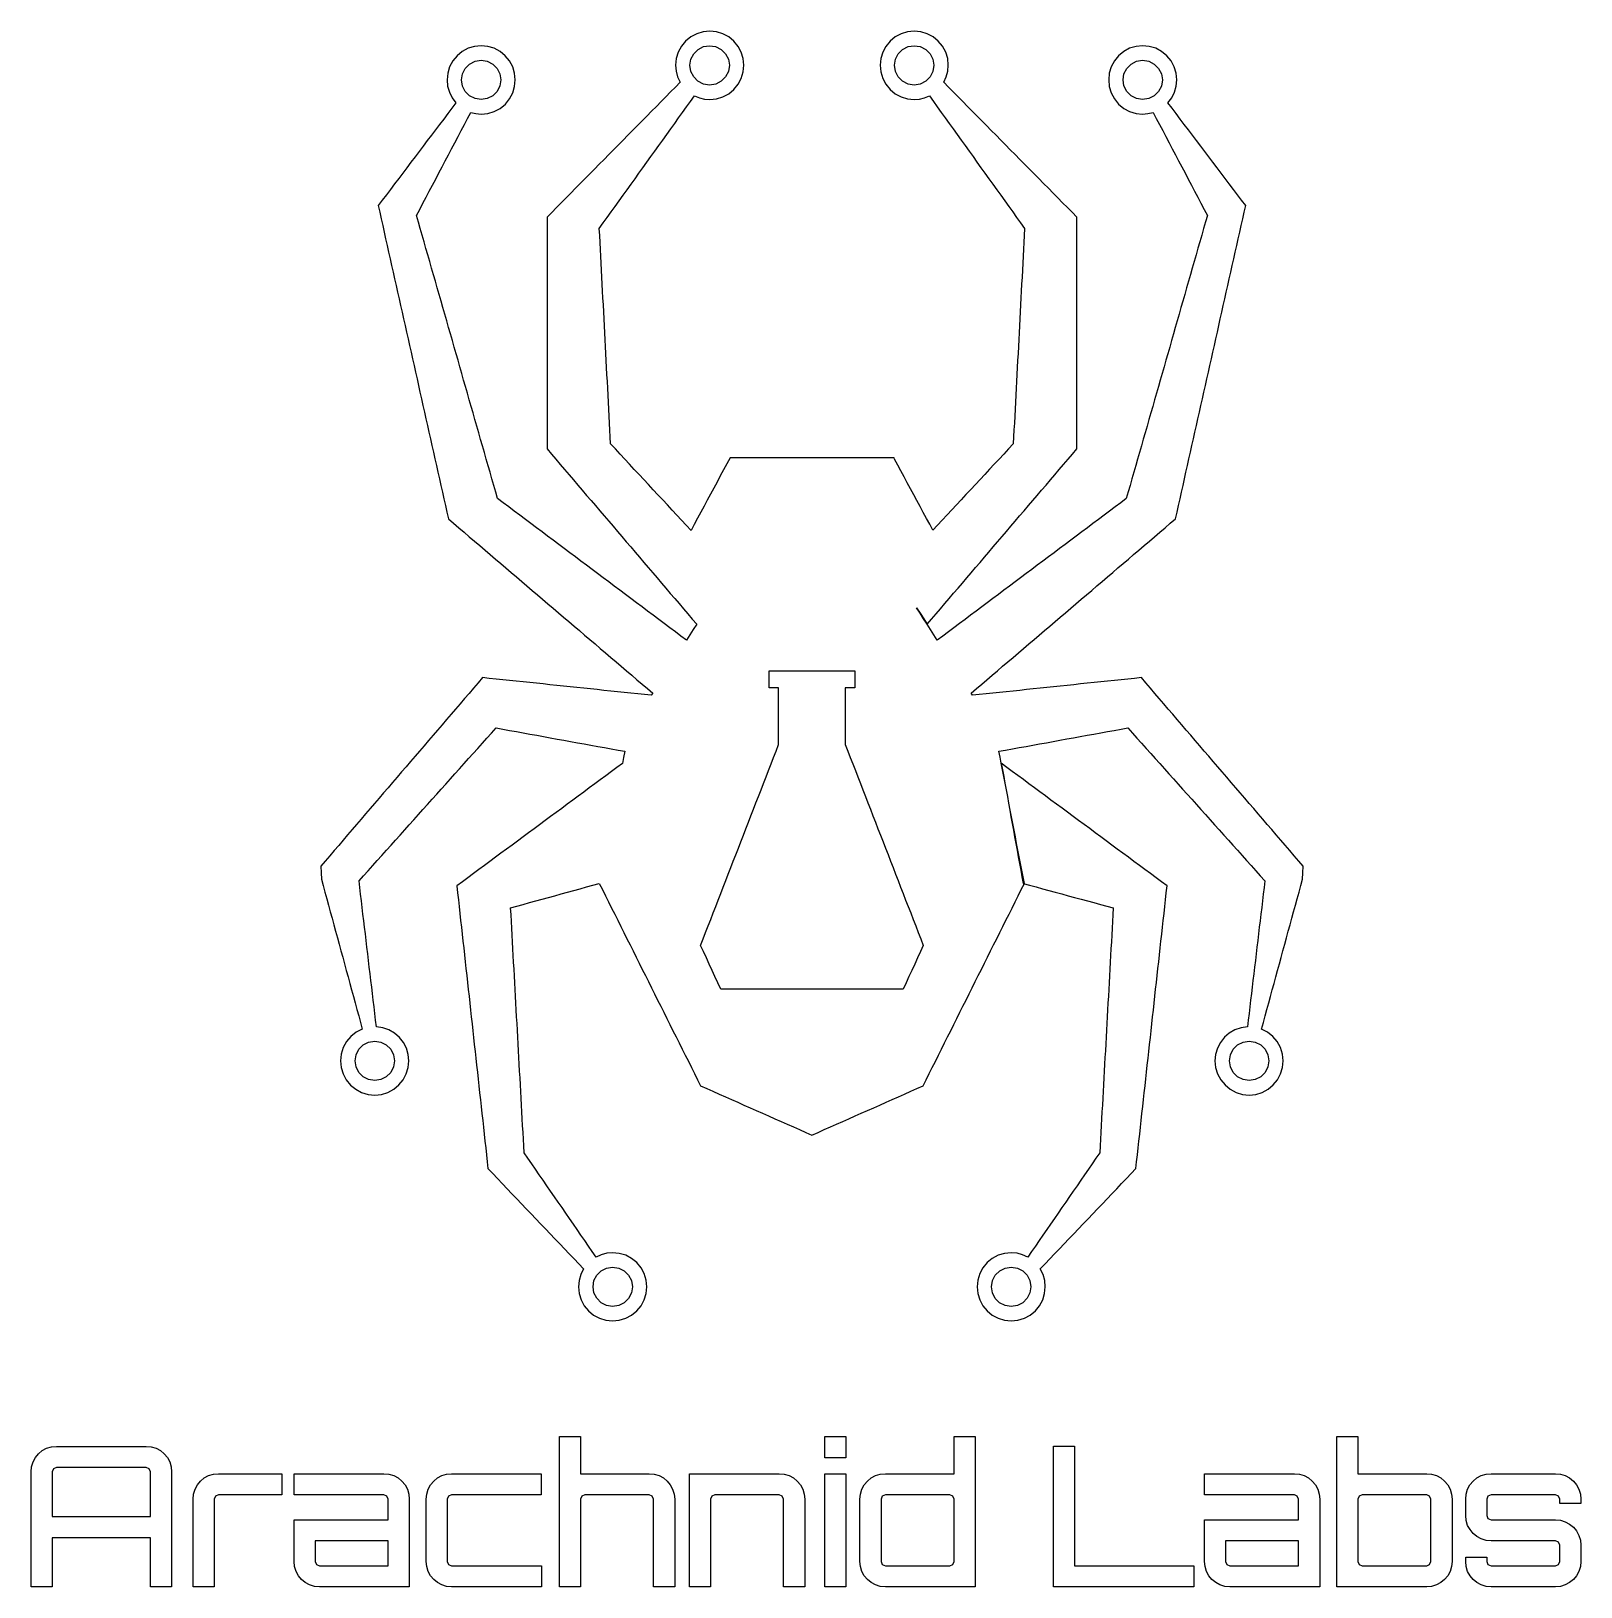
# Model space of a CAD drawing. Extents: x 0 to 20, y 0 to 20.
import ezdxf

# ---------------------------------------------------------------- set-up
doc = ezdxf.new("R2010")
doc.units = 0
doc.layers.get('0').update_dxf_attribs({"linetype": 'CONTINUOUS'})
doc.layers.add('Beaker', color=7, linetype='CONTINUOUS')

msp = doc.modelspace()

# ---------------------------------------------------------------- linework, layer by layer
at = {"color": 7}
for points in [[(8.766975, 20.034482), (8.681309, 20.026128), (8.598938, 20.00118), (8.522983, 19.960512), (8.456334, 19.905763), (8.401634, 19.83921), (8.360944, 19.763295), (8.335913, 19.68077), (8.327548, 19.595073), (8.334254, 19.519282), (8.354114, 19.445806), (8.386327, 19.37676), (8.325211, 19.314844), (8.264102, 19.252935), (8.203038, 19.191069), (8.141992, 19.129226), (8.080943, 19.067377), (8.019928, 19.005565), (7.958796, 18.943631), (7.897687, 18.881723), (7.836596, 18.819831), (7.775535, 18.757971), (7.714485, 18.696119), (7.65342, 18.634256), (7.592341, 18.572379), (7.531205, 18.510442), (7.470193, 18.44863), (7.409088, 18.386725), (7.347966, 18.324802), (7.286898, 18.262936), (7.225769, 18.201006), (7.164748, 18.139185), (7.103703, 18.077341), (7.042603, 18.015442), (6.981482, 17.953519), (6.92047, 17.89171), (6.859447, 17.829889), (6.798351, 17.767992), (6.737292, 17.706135), (6.676203, 17.644243), (6.676203, 17.556732), (6.676203, 17.469085), (6.676203, 17.381424), (6.676203, 17.293881), (6.676203, 17.206291), (6.676203, 17.118734), (6.676203, 17.031206), (6.676203, 16.943562), (6.676203, 16.855903), (6.676203, 16.768338), (6.676203, 16.680734), (6.676203, 16.593219), (6.676203, 16.505584), (6.676203, 16.417937), (6.676203, 16.330394), (6.676203, 16.242781), (6.676203, 16.155275), (6.676203, 16.067662), (6.676203, 15.980094), (6.676203, 15.892532), (6.676203, 15.80493), (6.676203, 15.717388), (6.676203, 15.62984), (6.676203, 15.542162), (6.676203, 15.454557), (6.676203, 15.366893), (6.676203, 15.279308), (6.676203, 15.191715), (6.676203, 15.104125), (6.676203, 15.016605), (6.676203, 14.929085), (6.676203, 14.841452), (6.676203, 14.753754), (6.676203, 14.66622), (6.732708, 14.600011), (6.789299, 14.5337), (6.845899, 14.467378), (6.902423, 14.401146), (6.958979, 14.334874), (7.015513, 14.268631), (7.072028, 14.202408), (7.128617, 14.1361), (7.185217, 14.069777), (7.241754, 14.003531), (7.29832, 13.937249), (7.354826, 13.871037), (7.41141, 13.804734), (7.468001, 13.738423), (7.524526, 13.672188), (7.581094, 13.605906), (7.637595, 13.539699), (7.694164, 13.473414), (7.750705, 13.407162), (7.807243, 13.340913), (7.863806, 13.274633), (7.920329, 13.208401), (7.976857, 13.142164), (8.033468, 13.07583), (8.090033, 13.00955), (8.146636, 12.943225), (8.203187, 12.87696), (8.259743, 12.810691), (8.316298, 12.74442), (8.372808, 12.678205), (8.429319, 12.611987), (8.4859, 12.545687), (8.542525, 12.479337), (8.599043, 12.41311), (8.555239, 12.345075), (8.511331, 12.276879), (8.467495, 12.208793), (8.396184, 12.262254), (8.324766, 12.315797), (8.253336, 12.369349), (8.182002, 12.42283), (8.110629, 12.476339), (8.039283, 12.529829), (7.96796, 12.583299), (7.896544, 12.636839), (7.825115, 12.690394), (7.753764, 12.743883), (7.682378, 12.797404), (7.611067, 12.850865), (7.539657, 12.904403), (7.468239, 12.957946), (7.396904, 13.011427), (7.325514, 13.064948), (7.254209, 13.118406), (7.182818, 13.17193), (7.111463, 13.225425), (7.040112, 13.278917), (6.96873, 13.332435), (6.897396, 13.385913), (6.826058, 13.439397), (6.754614, 13.492958), (6.683229, 13.546478), (6.611796, 13.600033), (6.540427, 13.653536), (6.469053, 13.707048), (6.39768, 13.760558), (6.326364, 13.814022), (6.255047, 13.867489), (6.183642, 13.921024), (6.11218, 13.974601), (6.040854, 14.028073), (6.01665, 14.112658), (5.992447, 14.19724), (5.968255, 14.281777), (5.944049, 14.36637), (5.919859, 14.450907), (5.895622, 14.535605), (5.871433, 14.620142), (5.847215, 14.704772), (5.823012, 14.789354), (5.798783, 14.874029), (5.774543, 14.958738), (5.750346, 15.043303), (5.726111, 15.127992), (5.701896, 15.212611), (5.67767, 15.297275), (5.653476, 15.381823), (5.629278, 15.466391), (5.605038, 15.551097), (5.580832, 15.635685), (5.556631, 15.720255), (5.532414, 15.804888), (5.508213, 15.889459), (5.483979, 15.974154), (5.459761, 16.058784), (5.435532, 16.143453), (5.411326, 16.228044), (5.387109, 16.312676), (5.362908, 16.39725), (5.338668, 16.481962), (5.314442, 16.56662), (5.29025, 16.651168), (5.266032, 16.735798), (5.241812, 16.820439), (5.217583, 16.905112), (5.193357, 16.98977), (5.169168, 17.074307), (5.144945, 17.158959), (5.12073, 17.243584), (5.096538, 17.328129), (5.072343, 17.412683), (5.048117, 17.497347), (5.023906, 17.58196), (4.999677, 17.666635), (5.040671, 17.744508), (5.081665, 17.822382), (5.122684, 17.900301), (5.163713, 17.978239), (5.204695, 18.056087), (5.245671, 18.133927), (5.286657, 18.211784), (5.327618, 18.289592), (5.368577, 18.367398), (5.409562, 18.445252), (5.450576, 18.523162), (5.491602, 18.601095), (5.532606, 18.678986), (5.573615, 18.756887), (5.614601, 18.834744), (5.65561, 18.912646), (5.696601, 18.990511), (5.76285, 18.974086), (5.830948, 18.968131), (5.916501, 18.976484), (5.998697, 19.001518), (6.074371, 19.04235), (6.140468, 19.09718), (6.194619, 19.163843), (6.234768, 19.239772), (6.259363, 19.322097), (6.267576, 19.407556), (6.259363, 19.493053), (6.234734, 19.575459), (6.194525, 19.65145), (6.140305, 19.718131), (6.07413, 19.772949), (5.998572, 19.81366), (5.91644, 19.838637), (5.830948, 19.84699), (5.745282, 19.838637), (5.662912, 19.813688), (5.586956, 19.773017), (5.520307, 19.718272), (5.465607, 19.651718), (5.424917, 19.575803), (5.399887, 19.493279), (5.391522, 19.407582), (5.398888, 19.327338), (5.421096, 19.249834), (5.457419, 19.177867), (5.506276, 19.113698), (5.453699, 19.044184), (5.401151, 18.974709), (5.348604, 18.905235), (5.29596, 18.835633), (5.243411, 18.766156), (5.1908, 18.696599), (5.138196, 18.627048), (5.08555, 18.557444), (5.032936, 18.487882), (4.980311, 18.418305), (4.927728, 18.348783), (4.87516, 18.279283), (4.822623, 18.209819), (4.770024, 18.140277), (4.717405, 18.070709), (4.664828, 18.001195), (4.612291, 17.931735), (4.559636, 17.862119), (4.507071, 17.792619), (4.526259, 17.706928), (4.545419, 17.621366), (4.564588, 17.535763), (4.583765, 17.450125), (4.602922, 17.364572), (4.622113, 17.278864), (4.641282, 17.193263), (4.660476, 17.107541), (4.679653, 17.021904), (4.698827, 16.936272), (4.717998, 16.850663), (4.737178, 16.765002), (4.756372, 16.679286), (4.775566, 16.593575), (4.794748, 16.507901), (4.81392, 16.422286), (4.833077, 16.336733), (4.852268, 16.251033), (4.871442, 16.165402), (4.8906, 16.079849), (4.909782, 15.994177), (4.928939, 15.908625), (4.948105, 15.823032), (4.967268, 15.737457), (4.986448, 15.651802), (5.005622, 15.566179), (5.024796, 15.48055), (5.04397, 15.394924), (5.063133, 15.309345), (5.082296, 15.22377), (5.101487, 15.138068), (5.12065, 15.052489), (5.139833, 14.966815), (5.158999, 14.881228), (5.178184, 14.795551), (5.197378, 14.709832), (5.216569, 14.624132), (5.23576, 14.538427), (5.254946, 14.452753), (5.2741, 14.367214), (5.29328, 14.281557), (5.312454, 14.195928), (5.331611, 14.110378), (5.350771, 14.024814), (5.369957, 13.939128), (5.389131, 13.853499), (5.408319, 13.767811), (5.475688, 13.710353), (5.543022, 13.652924), (5.610282, 13.595559), (5.677667, 13.53809), (5.744945, 13.480709), (5.812313, 13.423251), (5.87961, 13.365856), (5.946899, 13.308466), (6.014181, 13.251085), (6.081438, 13.193723), (6.148737, 13.136325), (6.21605, 13.078915), (6.283381, 13.021488), (6.350755, 12.964028), (6.418059, 12.906624), (6.485329, 12.849251), (6.552591, 12.791886), (6.619857, 12.734516), (6.687246, 12.677042), (6.754594, 12.619601), (6.82196, 12.562146), (6.889245, 12.504759), (6.956537, 12.447369), (7.023852, 12.389957), (7.091231, 12.332491), (7.158526, 12.275095), (7.225866, 12.217663), (7.293131, 12.160296), (7.360442, 12.102886), (7.427802, 12.045437), (7.495167, 11.987982), (7.562446, 11.930601), (7.62982, 11.87314), (7.697167, 11.815702), (7.764511, 11.758265), (7.831816, 11.700863), (7.899087, 11.643488), (7.966433, 11.58605), (8.033682, 11.528694), (8.01409, 11.500697), (7.927494, 11.509757), (7.840858, 11.518816), (7.754115, 11.527903), (7.667486, 11.536963), (7.580849, 11.546022), (7.494183, 11.555081), (7.407443, 11.564169), (7.320716, 11.573257), (7.234157, 11.582316), (7.147488, 11.591375), (7.060792, 11.600463), (6.974086, 11.60955), (6.887371, 11.618638), (6.800783, 11.627697), (6.714072, 11.636785), (6.627475, 11.645844), (6.540899, 11.654903), (6.454207, 11.663963), (6.367638, 11.673022), (6.280965, 11.682081), (6.194401, 11.691141), (6.107797, 11.7002), (6.021083, 11.709288), (5.934424, 11.718347), (5.847746, 11.727406), (5.789956, 11.660048), (5.732212, 11.592744), (5.674457, 11.525428), (5.61667, 11.458076), (5.55895, 11.3908), (5.501204, 11.323496), (5.443385, 11.256104), (5.385588, 11.18874), (5.327855, 11.121447), (5.270117, 11.054151), (5.212357, 10.98683), (5.154638, 10.919557), (5.09688, 10.852238), (5.039114, 10.784908), (4.981369, 10.717604), (4.92357, 10.650237), (4.865772, 10.582871), (4.807946, 10.515471), (4.750189, 10.448152), (4.692441, 10.380845), (4.634695, 10.313538), (4.576921, 10.2462), (4.519166, 10.178884), (4.46141, 10.111568), (4.403682, 10.044284), (4.34589, 9.976923), (4.288157, 9.909633), (4.230391, 9.842306), (4.172582, 9.774925), (4.114783, 9.707559), (4.056996, 9.640204), (3.999203, 9.572846), (3.941441, 9.505522), (3.883705, 9.438226), (3.825976, 9.370941), (3.768168, 9.303563), (3.772365, 9.220996), (3.776561, 9.138429), (3.799424, 9.054759), (3.822293, 8.971069), (3.845156, 8.887404), (3.868024, 8.803711), (3.890887, 8.720046), (3.913769, 8.636308), (3.936646, 8.552587), (3.95952, 8.468877), (3.982426, 8.385051), (4.005291, 8.301372), (4.028148, 8.217722), (4.051048, 8.133919), (4.073936, 8.050164), (4.096836, 7.966361), (4.119715, 7.882631), (4.142609, 7.79885), (4.165486, 7.715129), (4.188343, 7.631484), (4.211234, 7.547712), (4.234126, 7.463937), (4.25698, 7.380295), (4.279879, 7.296495), (4.302751, 7.212791), (4.225006, 7.172681), (4.156582, 7.118153), (4.100077, 7.051368), (4.0578, 6.974798), (4.031666, 6.891325), (4.022861, 6.80415), (4.031254, 6.718343), (4.056293, 6.635883), (4.096985, 6.559999), (4.151732, 6.493409), (4.218271, 6.438754), (4.294155, 6.398097), (4.376638, 6.373092), (4.462289, 6.364738), (4.547954, 6.373092), (4.630325, 6.398069), (4.706281, 6.438751), (4.77293, 6.493508), (4.82763, 6.56007), (4.86832, 6.635982), (4.89335, 6.718492), (4.901715, 6.804164), (4.893881, 6.887021), (4.870442, 6.966803), (4.832219, 7.040553), (4.780608, 7.105806), (4.717643, 7.160136), (4.645547, 7.201674), (4.56692, 7.22888), (4.484679, 7.240818), (4.474494, 7.326111), (4.46432, 7.411314), (4.454137, 7.496599), (4.443957, 7.581853), (4.433778, 7.667115), (4.423595, 7.752399), (4.413418, 7.837645), (4.403241, 7.922867), (4.393064, 8.008096), (4.382896, 8.093245), (4.37271, 8.178547), (4.362536, 8.263761), (4.352362, 8.348969), (4.342185, 8.434195), (4.332011, 8.519395), (4.321837, 8.604598), (4.311669, 8.689761), (4.301483, 8.775071), (4.291295, 8.860393), (4.281124, 8.94557), (4.27095, 9.030776), (4.260764, 9.116077), (4.319465, 9.18159), (4.37816, 9.247096), (4.436901, 9.312657), (4.495598, 9.378166), (4.554273, 9.44365), (4.612955, 9.509142), (4.671662, 9.574663), (4.730302, 9.640108), (4.78894, 9.705552), (4.847626, 9.771048), (4.906355, 9.836594), (4.965041, 9.902092), (5.023698, 9.967556), (5.082407, 10.033077), (5.141118, 10.098603), (5.199744, 10.164031), (5.258454, 10.229557), (5.317159, 10.295075), (5.375811, 10.360534), (5.43449, 10.426023), (5.493187, 10.49153), (5.551857, 10.557011), (5.610518, 10.622478), (5.669212, 10.687985), (5.727847, 10.753426), (5.786519, 10.818908), (5.845184, 10.88438), (5.903906, 10.949918), (5.962579, 11.015399), (6.021268, 11.0809), (6.108308, 11.065152), (6.195299, 11.049404), (6.282288, 11.033656), (6.369438, 11.01788), (6.456431, 11.002132), (6.543526, 10.986356), (6.63061, 10.970579), (6.717763, 10.954803), (6.804865, 10.939027), (6.891983, 10.923251), (6.979033, 10.907475), (7.066056, 10.891727), (7.15303, 10.875979), (7.240105, 10.860202), (7.327213, 10.844426), (7.414253, 10.828678), (7.501226, 10.81293), (7.588394, 10.797154), (7.675415, 10.781406), (7.660022, 10.703036), (7.644627, 10.624665), (7.573701, 10.572217), (7.502781, 10.519775), (7.431806, 10.467293), (7.360885, 10.414847), (7.289989, 10.362422), (7.219086, 10.30999), (7.148153, 10.257537), (7.0773, 10.205142), (7.006449, 10.15275), (6.935541, 10.100316), (6.864581, 10.047843), (6.793672, 9.995409), (6.722799, 9.943), (6.651863, 9.890543), (6.580924, 9.838087), (6.510089, 9.785706), (6.439151, 9.73325), (6.36822, 9.680799), (6.297352, 9.628393), (6.226452, 9.575964), (6.155532, 9.523519), (6.084642, 9.471099), (6.013764, 9.418685), (5.942845, 9.366245), (5.871999, 9.313856), (5.801107, 9.261433), (5.730224, 9.209016), (5.659272, 9.156548), (5.58838, 9.104125), (5.517468, 9.051688), (5.527238, 8.963011), (5.537006, 8.87434), (5.546759, 8.785818), (5.556513, 8.697282), (5.566275, 8.608673), (5.576043, 8.520004), (5.585808, 8.431361), (5.595564, 8.342808), (5.605335, 8.254123), (5.6151, 8.165488), (5.624862, 8.07689), (5.634618, 7.988332), (5.644386, 7.899669), (5.654151, 7.811031), (5.663913, 7.722433), (5.67368, 7.633779), (5.683442, 7.545172), (5.693207, 7.456535), (5.702972, 7.367897), (5.71274, 7.279226), (5.722496, 7.190681), (5.732253, 7.10212), (5.742021, 7.013454), (5.751785, 6.924817), (5.761545, 6.836238), (5.771301, 6.74768), (5.781063, 6.659079), (5.790822, 6.570489), (5.800584, 6.481877), (5.810347, 6.393277), (5.8201, 6.304746), (5.829859, 6.216157), (5.839619, 6.127561), (5.849383, 6.038927), (5.859146, 5.95032), (5.868905, 5.861734), (5.878656, 5.77322), (5.888423, 5.684549), (5.898185, 5.595939), (5.90795, 5.507313), (5.917709, 5.418724), (5.979167, 5.354326), (6.040643, 5.289909), (6.102073, 5.225543), (6.163461, 5.161216), (6.224953, 5.096784), (6.286417, 5.032378), (6.347874, 4.967984), (6.409304, 4.903614), (6.470781, 4.839194), (6.532242, 4.774794), (6.593672, 4.710428), (6.655052, 4.646109), (6.71653, 4.581692), (6.777902, 4.517385), (6.839304, 4.453044), (6.900713, 4.388697), (6.962174, 4.324297), (7.023555, 4.259978), (7.084966, 4.195632), (7.146424, 4.131232), (7.109918, 4.059321), (7.087013, 3.982004), (7.079252, 3.901723), (7.087639, 3.815916), (7.11267, 3.733456), (7.153351, 3.657572), (7.208087, 3.590982), (7.274621, 3.536327), (7.350507, 3.49567), (7.433002, 3.470665), (7.518678, 3.462311), (7.604487, 3.470721), (7.686946, 3.495755), (7.762829, 3.536457), (7.829419, 3.591213), (7.884074, 3.657759), (7.924733, 3.733643), (7.949743, 3.816111), (7.958103, 3.901737), (7.949741, 3.987315), (7.924716, 4.069524), (7.883954, 4.145097), (7.829124, 4.211222), (7.762451, 4.265392), (7.686506, 4.305552), (7.60416, 4.330162), (7.518677, 4.338374), (7.444891, 4.332052), (7.373349, 4.313144), (7.305961, 4.28239), (7.25736, 4.352934), (7.208787, 4.423439), (7.160215, 4.493944), (7.111552, 4.564578), (7.062977, 4.635086), (7.014345, 4.705675), (6.965719, 4.776256), (6.917154, 4.84675), (6.868513, 4.917353), (6.819862, 4.987971), (6.771248, 5.058535), (6.722649, 5.129076), (6.674076, 5.199581), (6.625446, 5.270168), (6.576798, 5.340782), (6.528186, 5.411341), (6.479613, 5.481848), (6.430928, 5.552514), (6.382326, 5.623061), (6.377503, 5.710485), (6.372686, 5.797838), (6.367865, 5.885209), (6.363042, 5.97263), (6.358225, 6.059947), (6.353407, 6.147306), (6.348581, 6.234772), (6.343758, 6.322207), (6.33894, 6.409544), (6.334123, 6.496889), (6.329302, 6.584268), (6.324485, 6.671584), (6.319664, 6.75896), (6.314844, 6.846348), (6.310027, 6.933704), (6.305203, 7.021139), (6.30038, 7.108577), (6.295554, 7.196055), (6.290734, 7.283431), (6.285914, 7.37079), (6.281096, 7.458149), (6.276276, 7.545548), (6.271455, 7.632918), (6.266635, 7.720291), (6.261817, 7.807622), (6.256994, 7.895049), (6.252177, 7.982385), (6.247356, 8.069772), (6.242533, 8.157225), (6.23771, 8.244663), (6.232887, 8.332084), (6.228064, 8.419511), (6.223243, 8.506892), (6.218426, 8.594234), (6.213608, 8.681565), (6.208785, 8.769018), (6.290138, 8.791398), (6.37152, 8.813806), (6.452899, 8.836215), (6.534296, 8.858623), (6.615738, 8.881032), (6.697041, 8.903412), (6.778367, 8.925792), (6.859675, 8.948172), (6.941084, 8.970581), (7.022416, 8.992961), (7.10382, 9.015369), (7.185273, 9.037778), (7.266524, 9.06013), (7.347935, 9.082538), (7.387374, 9.003745), (7.426788, 8.925002), (7.466212, 8.846239), (7.505668, 8.767412), (7.545078, 8.688675), (7.584521, 8.609872), (7.623989, 8.531022), (7.663459, 8.452167), (7.702877, 8.373418), (7.742325, 8.294605), (7.781781, 8.215777), (7.821242, 8.136941), (7.860644, 8.058224), (7.900063, 7.97947), (7.939495, 7.90069), (7.978921, 7.821922), (8.018364, 7.743123), (8.057814, 7.664307), (8.097282, 7.585457), (8.136728, 7.506649), (8.176162, 7.427866), (8.215561, 7.349152), (8.255029, 7.270299), (8.294475, 7.191494), (8.333952, 7.112624), (8.373396, 7.033819), (8.412789, 6.955119), (8.452195, 6.87639), (8.491624, 6.797619), (8.531112, 6.71873), (8.570515, 6.640006), (8.609983, 6.561156), (8.649421, 6.482366), (8.728866, 6.447229), (8.808316, 6.412089), (8.887813, 6.376933), (8.96726, 6.341794), (9.04672, 6.306651), (9.12612, 6.271534), (9.20554, 6.236412), (9.285011, 6.201264), (9.364482, 6.166116), (9.443953, 6.130968), (9.523408, 6.095828), (9.602903, 6.060669), (9.682341, 6.025535), (9.761858, 5.990368), (9.841334, 5.95522), (9.920831, 5.92006), (10.000188, 5.884963), (10.079656, 5.849815), (10.158946, 5.884952), (10.23824, 5.920091), (10.317581, 5.955251), (10.396873, 5.990387), (10.476178, 6.02553), (10.555423, 6.060647), (10.634686, 6.095769), (10.714002, 6.130917), (10.793318, 6.166065), (10.872633, 6.201213), (10.951932, 6.236355), (11.031272, 6.271512), (11.110554, 6.306646), (11.189916, 6.341813), (11.269236, 6.376964), (11.348578, 6.412123), (11.427779, 6.44722), (11.507092, 6.482366), (11.54653, 6.561159), (11.585945, 6.639902), (11.625369, 6.718665), (11.664825, 6.797492), (11.704235, 6.876229), (11.743678, 6.955031), (11.783146, 7.033881), (11.822616, 7.112737), (11.862033, 7.191486), (11.901482, 7.270299), (11.940938, 7.349126), (11.980399, 7.427962), (12.0198, 7.50668), (12.059219, 7.585434), (12.098651, 7.664213), (12.138077, 7.742982), (12.177521, 7.821781), (12.216971, 7.900597), (12.256439, 7.979447), (12.295885, 8.058255), (12.335318, 8.137037), (12.374717, 8.215752), (12.414186, 8.294605), (12.453632, 8.37341), (12.493109, 8.45228), (12.532553, 8.531084), (12.571946, 8.609785), (12.611352, 8.688514), (12.650781, 8.767285), (12.690268, 8.846174), (12.729671, 8.924897), (12.769139, 9.003747), (12.808577, 9.082538), (12.792098, 9.168359), (12.775616, 9.254183), (12.759126, 9.340058), (12.742644, 9.425878), (12.726163, 9.511716), (12.709692, 9.597487), (12.693219, 9.683276), (12.676734, 9.769126), (12.66025, 9.854972), (12.643765, 9.940821), (12.627283, 10.026651), (12.610793, 10.112522), (12.594314, 10.198335), (12.577818, 10.284232), (12.561333, 10.370084), (12.544843, 10.455959), (12.528381, 10.541684), (12.511897, 10.627527), (12.496501, 10.704498), (12.481106, 10.781468), (12.568293, 10.797216), (12.655431, 10.812964), (12.742567, 10.828712), (12.829865, 10.844488), (12.917005, 10.860236), (13.004247, 10.876012), (13.091479, 10.891789), (13.17878, 10.907565), (13.266029, 10.923341), (13.353294, 10.939117), (13.440492, 10.954865), (13.527662, 10.970613), (13.614783, 10.986361), (13.702006, 11.002138), (13.789261, 11.017914), (13.876448, 11.033662), (13.963568, 11.04941), (14.050884, 11.065186), (14.138051, 11.080934), (14.196752, 11.015422), (14.255447, 10.949912), (14.314188, 10.884355), (14.372885, 10.818846), (14.431561, 10.753361), (14.490243, 10.687869), (14.548949, 10.622348), (14.607589, 10.556904), (14.666227, 10.491459), (14.724913, 10.425964), (14.783642, 10.360418), (14.842329, 10.29492), (14.900986, 10.229455), (14.959694, 10.163935), (15.018405, 10.098408), (15.077031, 10.032978), (15.135742, 9.967454), (15.194446, 9.901937), (15.253098, 9.836478), (15.311778, 9.770988), (15.370474, 9.705482), (15.429144, 9.64), (15.487805, 9.574531), (15.5465, 9.509027), (15.605134, 9.443585), (15.663806, 9.378104), (15.722472, 9.312631), (15.781194, 9.247094), (15.839866, 9.181612), (15.898556, 9.116111), (15.88837, 9.030815), (15.878196, 8.945615), (15.868014, 8.860328), (15.857834, 8.775077), (15.847654, 8.689815), (15.837471, 8.60453), (15.827292, 8.519285), (15.817115, 8.434059), (15.806938, 8.348834), (15.796769, 8.263682), (15.786584, 8.178383), (15.77641, 8.093166), (15.766236, 8.00796), (15.756059, 7.922735), (15.745885, 7.837532), (15.735711, 7.752332), (15.725542, 7.667168), (15.715357, 7.581858), (15.705169, 7.496537), (15.694997, 7.411359), (15.684823, 7.326151), (15.674638, 7.240852), (15.59233, 7.228914), (15.513739, 7.201736), (15.441684, 7.160232), (15.378738, 7.10593), (15.327111, 7.040669), (15.288852, 6.966837), (15.265422, 6.887024), (15.257602, 6.804223), (15.265998, 6.718416), (15.291045, 6.635957), (15.331748, 6.560073), (15.386506, 6.493482), (15.453051, 6.438827), (15.528933, 6.39817), (15.611403, 6.373165), (15.697029, 6.364812), (15.782582, 6.373165), (15.864778, 6.398198), (15.940452, 6.43903), (16.006549, 6.493863), (16.060701, 6.560527), (16.100849, 6.636456), (16.125444, 6.71878), (16.133654, 6.804237), (16.125108, 6.891023), (16.099542, 6.974499), (16.057963, 7.051153), (16.002111, 7.118068), (15.934099, 7.17274), (15.856564, 7.212878), (15.879427, 7.296548), (15.902296, 7.380239), (15.925159, 7.463901), (15.948027, 7.547594), (15.97089, 7.631258), (15.993772, 7.714997), (16.016649, 7.798718), (16.039523, 7.882428), (16.062429, 7.966253), (16.085294, 8.049932), (16.108151, 8.133583), (16.131051, 8.217386), (16.153939, 8.301141), (16.176839, 8.384944), (16.199718, 8.468674), (16.222612, 8.552454), (16.245489, 8.636176), (16.268346, 8.719821), (16.291237, 8.803593), (16.314131, 8.887367), (16.336986, 8.97101), (16.359885, 9.054813), (16.382759, 9.138517), (16.386956, 9.221084), (16.391153, 9.303651), (16.333362, 9.371009), (16.275618, 9.43831), (16.217864, 9.505626), (16.160076, 9.572981), (16.102356, 9.640257), (16.04461, 9.707562), (15.98679, 9.774953), (15.928994, 9.842317), (15.871261, 9.909607), (15.813523, 9.976903), (15.755764, 10.044225), (15.698044, 10.111501), (15.640286, 10.178819), (15.582521, 10.246146), (15.524775, 10.313453), (15.466977, 10.38082), (15.409179, 10.448186), (15.351352, 10.515586), (15.293595, 10.582902), (15.235847, 10.650212), (15.178101, 10.717516), (15.120327, 10.784855), (15.062572, 10.85217), (15.004816, 10.919489), (14.947088, 10.986773), (14.889296, 11.054131), (14.831563, 11.121422), (14.773797, 11.188751), (14.715988, 11.256129), (14.658189, 11.323498), (14.600402, 11.390851), (14.54261, 11.458211), (14.484847, 11.525536), (14.427111, 11.592829), (14.369382, 11.660116), (14.311574, 11.727494), (14.224867, 11.718434), (14.138119, 11.709375), (14.051264, 11.700288), (13.964522, 11.691228), (13.877774, 11.682169), (13.790996, 11.67311), (13.704143, 11.664022), (13.617305, 11.654934), (13.530634, 11.645875), (13.443852, 11.636816), (13.357045, 11.627728), (13.270227, 11.618641), (13.1834, 11.609553), (13.096699, 11.600494), (13.009877, 11.591406), (12.923168, 11.582347), (12.83648, 11.573288), (12.749676, 11.5642), (12.662995, 11.555141), (12.57621, 11.546081), (12.489534, 11.537022), (12.402819, 11.527963), (12.315992, 11.518875), (12.229221, 11.509816), (12.142432, 11.500756), (12.125639, 11.528753), (12.193008, 11.586211), (12.260342, 11.64364), (12.327602, 11.701004), (12.394986, 11.758473), (12.462265, 11.815855), (12.529633, 11.873312), (12.59693, 11.930708), (12.66422, 11.988098), (12.731501, 12.045479), (12.798758, 12.102844), (12.866056, 12.160239), (12.93337, 12.217649), (13.000702, 12.275075), (13.068075, 12.332536), (13.135379, 12.38994), (13.202649, 12.447313), (13.269911, 12.504677), (13.337177, 12.562048), (13.404566, 12.619522), (13.471914, 12.676963), (13.53928, 12.734418), (13.606566, 12.791805), (13.673857, 12.849197), (13.741172, 12.906607), (13.808551, 12.964073), (13.875846, 13.021469), (13.943186, 13.078901), (14.010451, 13.136271), (14.077762, 13.193678), (14.145122, 13.251127), (14.212487, 13.308582), (14.279767, 13.365963), (14.34714, 13.423424), (14.414487, 13.480864), (14.481831, 13.538299), (14.549136, 13.595703), (14.616407, 13.653076), (14.683754, 13.710514), (14.751002, 13.76787), (14.77019, 13.853561), (14.789347, 13.939123), (14.808516, 14.024726), (14.827693, 14.110364), (14.84685, 14.195917), (14.866041, 14.281625), (14.88521, 14.367226), (14.904404, 14.452948), (14.923581, 14.538585), (14.942755, 14.624217), (14.961926, 14.709826), (14.981106, 14.795486), (15.0003, 14.881203), (15.019494, 14.966914), (15.038676, 15.052588), (15.057848, 15.138203), (15.077005, 15.223756), (15.096196, 15.309455), (15.11537, 15.395087), (15.134528, 15.48064), (15.15371, 15.566312), (15.172868, 15.651864), (15.192033, 15.737457), (15.211196, 15.823032), (15.230376, 15.908687), (15.24955, 15.99431), (15.268724, 16.079939), (15.287898, 16.165565), (15.307061, 16.251144), (15.326224, 16.336719), (15.345415, 16.422421), (15.364578, 16.508), (15.383764, 16.593674), (15.402929, 16.679261), (15.422115, 16.764938), (15.441309, 16.850657), (15.4605, 16.936356), (15.479691, 17.022062), (15.498874, 17.107736), (15.518028, 17.193275), (15.537208, 17.278932), (15.556382, 17.364561), (15.575539, 17.450111), (15.594699, 17.535675), (15.613885, 17.621361), (15.633059, 17.70699), (15.652247, 17.792678), (15.59967, 17.862192), (15.547122, 17.931667), (15.494576, 18.001141), (15.441931, 18.070743), (15.389382, 18.140221), (15.336772, 18.209777), (15.284167, 18.279328), (15.231522, 18.348932), (15.178907, 18.418494), (15.126283, 18.488071), (15.073699, 18.557593), (15.021132, 18.627093), (14.968595, 18.696557), (14.915996, 18.766099), (14.863377, 18.835667), (14.8108, 18.905181), (14.758263, 18.974642), (14.705608, 19.044257), (14.653042, 19.113757), (14.701873, 19.177887), (14.738194, 19.249822), (14.760428, 19.327377), (14.767797, 19.407641), (14.75944, 19.493307), (14.734432, 19.575812), (14.693762, 19.651732), (14.639026, 19.718348), (14.572485, 19.77302), (14.496468, 19.813736), (14.414007, 19.838713), (14.328369, 19.847067), (14.242866, 19.838713), (14.160695, 19.813708), (14.085025, 19.772887), (14.018844, 19.717995), (13.964702, 19.651346), (13.924555, 19.575431), (13.899956, 19.493115), (13.891743, 19.407658), (13.899965, 19.322159), (13.924555, 19.239888), (13.964774, 19.163863), (14.019014, 19.097151), (14.085209, 19.042304), (14.160778, 19.001574), (14.242906, 18.976597), (14.328371, 18.968244), (14.396403, 18.974198), (14.462718, 18.990624), (14.503712, 18.912753), (14.544707, 18.834879), (14.585726, 18.756961), (14.626755, 18.679022), (14.667737, 18.601174), (14.708713, 18.523334), (14.749698, 18.445478), (14.790659, 18.367669), (14.831619, 18.289863), (14.872604, 18.212007), (14.913618, 18.134096), (14.954644, 18.056163), (14.995647, 17.978273), (15.036657, 17.900374), (15.077643, 17.822517), (15.118652, 17.744616), (15.159643, 17.666748), (15.135439, 17.582163), (15.111236, 17.497581), (15.087047, 17.413044), (15.062841, 17.328451), (15.038649, 17.243914), (15.014411, 17.159216), (14.990219, 17.074679), (14.966002, 16.990052), (14.941798, 16.905467), (14.91757, 16.820795), (14.89333, 16.736083), (14.869132, 16.651521), (14.844897, 16.566829), (14.820683, 16.482213), (14.796457, 16.397546), (14.772262, 16.312998), (14.748064, 16.228433), (14.723824, 16.143724), (14.699618, 16.059136), (14.675417, 15.974566), (14.6512, 15.889933), (14.626999, 15.805365), (14.602765, 15.72067), (14.578547, 15.636037), (14.554319, 15.551368), (14.530112, 15.46678), (14.505895, 15.382145), (14.481694, 15.297571), (14.457454, 15.212862), (14.433228, 15.128201), (14.409036, 15.043656), (14.384819, 14.959026), (14.360598, 14.874382), (14.33637, 14.789709), (14.312144, 14.705054), (14.287952, 14.620517), (14.263728, 14.535862), (14.239514, 14.451237), (14.215322, 14.366692), (14.191127, 14.282141), (14.166901, 14.197474), (14.142689, 14.112861), (14.118457, 14.028186), (14.047065, 13.974725), (13.975564, 13.921182), (13.904052, 13.86763), (13.832636, 13.814149), (13.76118, 13.76064), (13.689752, 13.70715), (13.618347, 13.65368), (13.546848, 13.600137), (13.475336, 13.546585), (13.403904, 13.493093), (13.332435, 13.439575), (13.261041, 13.386111), (13.189549, 13.332576), (13.118049, 13.279033), (13.046632, 13.225552), (12.97516, 13.172031), (12.903773, 13.118573), (12.832299, 13.065049), (12.760862, 13.011554), (12.689429, 12.958062), (12.617964, 12.904544), (12.546548, 12.851066), (12.475127, 12.797582), (12.403601, 12.744019), (12.332133, 12.690501), (12.260618, 12.636946), (12.189168, 12.583443), (12.11771, 12.529931), (12.046255, 12.476421), (11.974857, 12.422957), (11.903458, 12.369487), (11.83197, 12.315955), (11.760425, 12.262378), (11.689018, 12.208906), (11.646146, 12.276941), (11.603172, 12.345137), (11.560268, 12.413223), (11.514615, 12.483725), (11.469036, 12.554264), (11.423604, 12.62487), (11.424309, 12.625152), (11.469858, 12.554648), (11.515132, 12.484033), (11.560277, 12.413178), (11.616783, 12.47939), (11.673374, 12.545701), (11.729974, 12.612023), (11.786499, 12.678255), (11.843054, 12.744527), (11.899588, 12.81077), (11.956103, 12.876991), (12.012692, 12.943302), (12.069293, 13.009624), (12.12583, 13.07587), (12.182396, 13.142152), (12.238902, 13.208365), (12.295486, 13.274667), (12.352077, 13.340978), (12.408602, 13.40721), (12.465171, 13.473495), (12.521672, 13.539702), (12.578241, 13.605988), (12.634782, 13.672239), (12.69132, 13.738488), (12.747883, 13.804765), (12.804407, 13.871), (12.860935, 13.937237), (12.917546, 14.003571), (12.974111, 14.069851), (13.030714, 14.136176), (13.087265, 14.202442), (13.143822, 14.26871), (13.200377, 14.334979), (13.256886, 14.401197), (13.313397, 14.467412), (13.369978, 14.533711), (13.426604, 14.600064), (13.483122, 14.666288), (13.483122, 14.753802), (13.483122, 14.841449), (13.483122, 14.929107), (13.483122, 15.01665), (13.483122, 15.104243), (13.483122, 15.1918), (13.483122, 15.279328), (13.483122, 15.36697), (13.483122, 15.454631), (13.483122, 15.542193), (13.483122, 15.6298), (13.483122, 15.717315), (13.483122, 15.80495), (13.483122, 15.892597), (13.483122, 15.98014), (13.483122, 16.06775), (13.483122, 16.155259), (13.483122, 16.242869), (13.483122, 16.330439), (13.483122, 16.418002), (13.483122, 16.505604), (13.483122, 16.593146), (13.483122, 16.680694), (13.483122, 16.768369), (13.483122, 16.855977), (13.483122, 16.943641), (13.483122, 17.031225), (13.483122, 17.118819), (13.483122, 17.206409), (13.483122, 17.293926), (13.483122, 17.381449), (13.483122, 17.469079), (13.483122, 17.55678), (13.483122, 17.644311), (13.422006, 17.706228), (13.360897, 17.768136), (13.299833, 17.830002), (13.238787, 17.891845), (13.177737, 17.953694), (13.116723, 18.015509), (13.055591, 18.07744), (12.994481, 18.139351), (12.933391, 18.20124), (12.872331, 18.2631), (12.81128, 18.324952), (12.750215, 18.386815), (12.689136, 18.448692), (12.628, 18.510632), (12.566988, 18.572441), (12.505883, 18.634346), (12.44476, 18.696269), (12.383693, 18.758135), (12.322564, 18.820066), (12.261543, 18.881886), (12.200497, 18.94373), (12.139398, 19.00563), (12.078276, 19.067552), (12.017265, 19.129361), (11.956242, 19.191182), (11.895146, 19.253079), (11.834087, 19.314937), (11.772998, 19.376828), (11.805182, 19.445817), (11.825065, 19.519362), (11.831776, 19.595141), (11.823419, 19.680807), (11.798412, 19.763314), (11.757742, 19.839232), (11.703005, 19.905851), (11.636464, 19.960523), (11.560448, 20.001239), (11.477986, 20.026216), (11.392349, 20.034569), (11.306846, 20.026216), (11.224675, 20.001211), (11.149004, 19.960393), (11.082823, 19.905498), (11.028681, 19.838848), (10.988534, 19.762933), (10.963936, 19.680618), (10.955723, 19.595161), (10.963944, 19.509664), (10.988534, 19.427394), (11.028754, 19.351369), (11.082994, 19.284654), (11.149189, 19.229807), (11.224758, 19.189077), (11.306886, 19.1641), (11.392351, 19.155746), (11.459949, 19.16125), (11.525686, 19.177421), (11.588274, 19.203329), (11.639272, 19.132257), (11.690239, 19.061233), (11.741221, 18.990184), (11.792181, 18.919165), (11.843141, 18.848147), (11.894143, 18.777072), (11.945104, 18.706054), (11.996075, 18.635021), (12.046994, 18.564062), (12.097961, 18.493032), (12.14887, 18.422087), (12.199883, 18.350995), (12.25089, 18.279912), (12.301802, 18.208961), (12.352796, 18.137895), (12.4038, 18.066817), (12.454796, 17.995751), (12.505732, 17.924766), (12.55667, 17.853779), (12.607609, 17.782792), (12.658558, 17.71179), (12.70955, 17.640727), (12.760486, 17.569742), (12.81139, 17.498803), (12.806691, 17.409448), (12.801995, 17.320156), (12.797299, 17.230864), (12.792602, 17.141549), (12.787906, 17.052234), (12.783213, 16.962973), (12.77852, 16.873703), (12.773823, 16.78438), (12.769133, 16.695175), (12.764442, 16.60597), (12.759749, 16.516726), (12.75505, 16.427377), (12.750359, 16.338147), (12.745663, 16.248832), (12.74097, 16.159568), (12.736274, 16.070262), (12.731575, 15.980916), (12.726881, 15.891632), (12.722185, 15.802289), (12.717495, 15.71307), (12.712804, 15.623834), (12.708111, 15.534587), (12.703412, 15.445218), (12.698716, 15.355892), (12.694025, 15.266662), (12.689332, 15.17739), (12.684636, 15.088069), (12.679939, 14.99876), (12.675246, 14.909468), (12.67055, 14.820158), (12.665845, 14.730697), (12.605095, 14.665503), (12.544344, 14.600307), (12.483556, 14.535072), (12.422755, 14.469822), (12.362023, 14.404645), (12.301299, 14.339477), (12.240561, 14.274295), (12.17986, 14.209153), (12.119161, 14.144013), (12.058425, 14.078831), (11.997645, 14.013604), (11.936847, 13.948357), (11.876082, 13.883147), (11.81531, 13.817928), (11.754572, 13.752746), (11.6938, 13.687527), (11.633053, 13.622337), (11.592007, 13.698364), (11.550969, 13.774375), (11.509926, 13.8504), (11.468879, 13.926431), (11.427829, 14.002467), (11.386789, 14.078484), (11.345735, 14.154529), (11.30467, 14.23059), (11.263589, 14.306683), (11.222517, 14.382762), (11.181442, 14.458843), (11.140448, 14.534775), (11.137654, 14.551567), (11.049661, 14.551567), (10.961723, 14.551567), (10.873759, 14.551567), (10.785832, 14.551567), (10.697905, 14.551567), (10.609907, 14.551567), (10.521978, 14.551567), (10.434032, 14.551567), (10.346178, 14.551567), (10.258238, 14.551567), (10.1704, 14.551567), (10.082382, 14.551567), (9.994375, 14.551567), (9.906532, 14.551567), (9.818545, 14.551567), (9.730545, 14.551567), (9.642555, 14.551567), (9.55467, 14.551567), (9.466782, 14.551567), (9.378891, 14.551567), (9.290985, 14.551567), (9.203002, 14.551567), (9.115119, 14.551567), (9.027288, 14.551567), (8.985542, 14.473906), (8.943805, 14.396263), (8.902061, 14.318604), (8.860315, 14.240942), (8.818565, 14.163275), (8.776826, 14.085624), (8.735072, 14.007948), (8.693307, 13.930252), (8.651525, 13.852526), (8.609753, 13.774816), (8.567978, 13.697097), (8.526285, 13.619537), (8.465535, 13.684897), (8.404784, 13.750257), (8.343996, 13.815656), (8.283195, 13.881072), (8.222462, 13.946412), (8.161738, 14.011744), (8.101, 14.077093), (8.040298, 14.142399), (7.979599, 14.207702), (7.918862, 14.273048), (7.858082, 14.338439), (7.797284, 14.403852), (7.736519, 14.469226), (7.675747, 14.534612), (7.615008, 14.599957), (7.554236, 14.665342), (7.493489, 14.730697), (7.48879, 14.820051), (7.484097, 14.909343), (7.479401, 14.998638), (7.474704, 15.087951), (7.470008, 15.177268), (7.465315, 15.266529), (7.460621, 15.355796), (7.455925, 15.44512), (7.451235, 15.534324), (7.446544, 15.623532), (7.441851, 15.712776), (7.437152, 15.802125), (7.432461, 15.891355), (7.427765, 15.980667), (7.423072, 16.069931), (7.418376, 16.159238), (7.413677, 16.248587), (7.408983, 16.33787), (7.404287, 16.427211), (7.399597, 16.516432), (7.394906, 16.605668), (7.390213, 16.694915), (7.385514, 16.784281), (7.380818, 16.873607), (7.376127, 16.962837), (7.371434, 17.05211), (7.366737, 17.141433), (7.362041, 17.23074), (7.357345, 17.320035), (7.352649, 17.409341), (7.347944, 17.498803), (7.398943, 17.569875), (7.449909, 17.640902), (7.500891, 17.711948), (7.551852, 17.782967), (7.602812, 17.853985), (7.653814, 17.92506), (7.704775, 17.996081), (7.755746, 18.067114), (7.806664, 18.138073), (7.857632, 18.2091), (7.908541, 18.280048), (7.959554, 18.351139), (8.010561, 18.42222), (8.061473, 18.49317), (8.112467, 18.564237), (8.16347, 18.635315), (8.214467, 18.706384), (8.265403, 18.777368), (8.316341, 18.848353), (8.36728, 18.919343), (8.418229, 18.990344), (8.469221, 19.061405), (8.520157, 19.13239), (8.571061, 19.203329), (8.633666, 19.177421), (8.699489, 19.16125), (8.766984, 19.155775), (8.852512, 19.164128), (8.934695, 19.189162), (9.010368, 19.229993), (9.07647, 19.284824), (9.130632, 19.351487), (9.170791, 19.427416), (9.195398, 19.509741), (9.203614, 19.5952), (9.195395, 19.680697), (9.170814, 19.762967), (9.130605, 19.838992), (9.076376, 19.905707), (9.010186, 19.960554), (8.934615, 20.001284), (8.852475, 20.026261), (8.766984, 20.034615), (8.766984, 20.034615)], [(8.764173, 19.847067), (8.842503, 19.834846), (8.913283, 19.799227), (8.969785, 19.743677), (9.006325, 19.673373), (9.018873, 19.595161), (9.006308, 19.516647), (8.969864, 19.445812), (8.913562, 19.389503), (8.842739, 19.353045), (8.764172, 19.340458), (8.685903, 19.353017), (8.615637, 19.389553), (8.560048, 19.446125), (8.52445, 19.516946), (8.512272, 19.595152), (8.524428, 19.673054), (8.56011, 19.743336), (8.615846, 19.799109), (8.686218, 19.834877), (8.764172, 19.847041), (8.764172, 19.847041)], [(11.392334, 19.847041), (11.470731, 19.834821), (11.541521, 19.799202), (11.597996, 19.743652), (11.634502, 19.673348), (11.647033, 19.595135), (11.634454, 19.516528), (11.598032, 19.445727), (11.541668, 19.389381), (11.470889, 19.352994), (11.392332, 19.340435), (11.314131, 19.352994), (11.243875, 19.389531), (11.188259, 19.446102), (11.152627, 19.516923), (11.140432, 19.59513), (11.152596, 19.673032), (11.188296, 19.743313), (11.244045, 19.799086), (11.314412, 19.834855), (11.392332, 19.847019), (11.392332, 19.847019)], [(5.830929, 19.659493), (5.908854, 19.647301), (5.979215, 19.611518), (6.03492, 19.555794), (6.07066, 19.485469), (6.08283, 19.407587), (6.070666, 19.329719), (6.034966, 19.259443), (5.979217, 19.203656), (5.908849, 19.167871), (5.83093, 19.155679), (5.7526, 19.167899), (5.68182, 19.203532), (5.625319, 19.259099), (5.588778, 19.329398), (5.57623, 19.407576), (5.58882, 19.485845), (5.625343, 19.55611), (5.681889, 19.611699), (5.752698, 19.647298), (5.83093, 19.659462), (5.83093, 19.659462)], [(14.328373, 19.659462), (14.40677, 19.647242), (14.477559, 19.611623), (14.534035, 19.55607), (14.570541, 19.485769), (14.583072, 19.407556), (14.570524, 19.329322), (14.534023, 19.259059), (14.477477, 19.203459), (14.406646, 19.167842), (14.328371, 19.15565), (14.250538, 19.167814), (14.180266, 19.203515), (14.124467, 19.259263), (14.088663, 19.329632), (14.076471, 19.407551), (14.088635, 19.485416), (14.124335, 19.555695), (14.180084, 19.611479), (14.250452, 19.647267), (14.328371, 19.659459), (14.328371, 19.659459)], [(9.528268, 11.814159), (9.591243, 11.814159), (9.654218, 11.814159), (9.739305, 11.814159), (9.824346, 11.814159), (9.909359, 11.814159), (9.994414, 11.814159), (10.079437, 11.814159), (10.164643, 11.814159), (10.249725, 11.814159), (10.334816, 11.814159), (10.420005, 11.814159), (10.505082, 11.814159), (10.568057, 11.814159), (10.631032, 11.814159), (10.631032, 11.741464), (10.631032, 11.668597), (10.631032, 11.595846), (10.568057, 11.595846), (10.505082, 11.595846), (10.505393, 11.515012), (10.505703, 11.434223), (10.506013, 11.353276), (10.506324, 11.272473), (10.506634, 11.191599), (10.506945, 11.110723), (10.507255, 11.029903), (10.507566, 10.948975), (10.507876, 10.868133), (10.540221, 10.784832), (10.572543, 10.701588), (10.604866, 10.618344), (10.637196, 10.535082), (10.669527, 10.451816), (10.701837, 10.368602), (10.734151, 10.285381), (10.766484, 10.202108), (10.798775, 10.118949), (10.831066, 10.035786), (10.863371, 9.952587), (10.895713, 9.869289), (10.928013, 9.786104), (10.960343, 9.702843), (10.992655, 9.619627), (11.024982, 9.536368), (11.057324, 9.453073), (11.089643, 9.36984), (11.121983, 9.286551), (11.15428, 9.203374), (11.186581, 9.120184), (11.218887, 9.036982), (11.251236, 8.95367), (11.283571, 8.870395), (11.31587, 8.78721), (11.348185, 8.703985), (11.380519, 8.620713), (11.412847, 8.537457), (11.445169, 8.454213), (11.477497, 8.370954), (11.50988, 8.287552), (11.473124, 8.207249), (11.436346, 8.126897), (11.399545, 8.046495), (11.362772, 7.966155), (11.325966, 7.885741), (11.289146, 7.805296), (11.252382, 7.724976), (11.165598, 7.724976), (11.078646, 7.724976), (10.991782, 7.724976), (10.904922, 7.724976), (10.818119, 7.724976), (10.731223, 7.724976), (10.644333, 7.724976), (10.557427, 7.724976), (10.470546, 7.724976), (10.383633, 7.724976), (10.296849, 7.724976), (10.209987, 7.724976), (10.123138, 7.724976), (10.036238, 7.724976), (9.949344, 7.724976), (9.862553, 7.724976), (9.775677, 7.724976), (9.688758, 7.724976), (9.601953, 7.724976), (9.515089, 7.724976), (9.428256, 7.724976), (9.341354, 7.724976), (9.254403, 7.724976), (9.167487, 7.724976), (9.080627, 7.724976), (8.993741, 7.724976), (8.906908, 7.724976), (8.870152, 7.805279), (8.833375, 7.885631), (8.796573, 7.966036), (8.759801, 8.046373), (8.722995, 8.126787), (8.686174, 8.207232), (8.64941, 8.287552), (8.681755, 8.370853), (8.714077, 8.454097), (8.7464, 8.537341), (8.77873, 8.620605), (8.811061, 8.703872), (8.843372, 8.787085), (8.875685, 8.870304), (8.908018, 8.953577), (8.940309, 9.036739), (8.9726, 9.119902), (9.004905, 9.203101), (9.037247, 9.286396), (9.069548, 9.369581), (9.101877, 9.452845), (9.134189, 9.536061), (9.166517, 9.619316), (9.198859, 9.702611), (9.231178, 9.785847), (9.263518, 9.869137), (9.295814, 9.952313), (9.328116, 10.035504), (9.360422, 10.118706), (9.392771, 10.202018), (9.425105, 10.285293), (9.457405, 10.368478), (9.48972, 10.451703), (9.522053, 10.534972), (9.554381, 10.618231), (9.586703, 10.701475), (9.619031, 10.784733), (9.651415, 10.868133), (9.651415, 10.948967), (9.651415, 11.029756), (9.651415, 11.110706), (9.651415, 11.191506), (9.651415, 11.272379), (9.651415, 11.353259), (9.651415, 11.434079), (9.651415, 11.515003), (9.651415, 11.595846), (9.589839, 11.595846), (9.528263, 11.595846), (9.528265, 11.66854), (9.528266, 11.74141), (9.528268, 11.814159)], [(12.511905, 10.627533), (12.527503, 10.541712), (12.543104, 10.455888), (12.558714, 10.370013), (12.574313, 10.284192), (12.589914, 10.198357), (12.605504, 10.112584), (12.621097, 10.026794), (12.636701, 9.940945), (12.652305, 9.855099), (12.667909, 9.769253), (12.68351, 9.68342), (12.69912, 9.597549), (12.714715, 9.511736), (12.730328, 9.425839), (12.745932, 9.339987), (12.761542, 9.254112), (12.777123, 9.168387), (12.792727, 9.082544), (12.875413, 9.060164), (12.958127, 9.037755), (13.040839, 9.015347), (13.12357, 8.992938), (13.206346, 8.97053), (13.288981, 8.94815), (13.371639, 8.925769), (13.454279, 8.903389), (13.537021, 8.880981), (13.619685, 8.858601), (13.702422, 8.836192), (13.785209, 8.813784), (13.867792, 8.791432), (13.950536, 8.769023), (13.945713, 8.681599), (13.940895, 8.594243), (13.936075, 8.506873), (13.931252, 8.419454), (13.926434, 8.332135), (13.921617, 8.244778), (13.916791, 8.157309), (13.911967, 8.069877), (13.90715, 7.982538), (13.902332, 7.895193), (13.897512, 7.807817), (13.892695, 7.720497), (13.887874, 7.633124), (13.883054, 7.545737), (13.878236, 7.458378), (13.873413, 7.370942), (13.86859, 7.283507), (13.863764, 7.196027), (13.858944, 7.108653), (13.854126, 7.021292), (13.849309, 6.933935), (13.844488, 6.846534), (13.839668, 6.759164), (13.834847, 6.671793), (13.83003, 6.584462), (13.825207, 6.497036), (13.820389, 6.409699), (13.815569, 6.322312), (13.810746, 6.234857), (13.805922, 6.147419), (13.801099, 6.06), (13.796276, 5.972573), (13.791456, 5.885192), (13.786638, 5.797847), (13.781821, 5.710516), (13.776998, 5.623067), (13.728397, 5.55252), (13.679823, 5.482015), (13.631251, 5.411513), (13.582588, 5.340878), (13.534013, 5.270371), (13.485382, 5.199781), (13.436756, 5.1292), (13.38819, 5.058707), (13.339549, 4.988103), (13.290899, 4.917486), (13.242285, 4.846922), (13.193685, 4.77638), (13.145113, 4.705875), (13.096483, 4.635289), (13.047834, 4.564674), (12.999223, 4.494113), (12.950649, 4.423608), (12.901964, 4.352942), (12.853362, 4.282395), (12.785985, 4.313115), (12.714381, 4.332052), (12.640647, 4.338374), (12.555124, 4.330162), (12.472841, 4.305608), (12.396814, 4.265423), (12.330106, 4.211213), (12.275269, 4.145035), (12.23455, 4.069462), (12.209567, 3.987295), (12.201219, 3.901754), (12.20961, 3.815947), (12.234637, 3.733487), (12.275318, 3.657603), (12.330055, 3.591013), (12.396588, 3.536358), (12.472474, 3.495701), (12.554969, 3.470696), (12.640645, 3.462342), (12.726198, 3.470696), (12.808394, 3.495729), (12.884068, 3.536561), (12.950165, 3.591391), (13.004317, 3.658058), (13.044465, 3.733984), (13.06906, 3.816311), (13.07727, 3.901768), (13.070251, 3.98188), (13.048692, 4.059361), (13.012894, 4.131277), (13.074352, 4.195677), (13.135828, 4.260091), (13.197258, 4.324461), (13.258646, 4.388785), (13.320138, 4.453219), (13.381602, 4.517622), (13.443059, 4.582019), (13.504489, 4.646389), (13.565966, 4.710806), (13.627427, 4.775209), (13.688856, 4.839575), (13.750237, 4.903891), (13.811715, 4.968311), (13.873086, 5.032618), (13.934489, 5.096956), (13.995898, 5.161303), (14.057359, 5.225706), (14.118739, 5.290022), (14.180151, 5.354371), (14.241609, 5.418769), (14.251379, 5.507446), (14.261147, 5.596117), (14.270901, 5.684639), (14.280654, 5.773175), (14.290416, 5.861784), (14.300184, 5.950453), (14.309949, 6.039096), (14.319705, 6.127649), (14.329476, 6.216334), (14.339241, 6.304969), (14.349003, 6.393567), (14.358759, 6.482126), (14.368527, 6.570789), (14.378292, 6.659426), (14.388054, 6.748024), (14.397822, 6.836679), (14.407584, 6.925285), (14.417348, 7.013923), (14.427113, 7.10256), (14.436884, 7.191232), (14.446637, 7.279776), (14.456394, 7.368337), (14.466162, 7.457003), (14.475927, 7.545641), (14.485686, 7.634219), (14.495442, 7.722777), (14.505204, 7.811378), (14.514963, 7.899968), (14.524726, 7.98858), (14.534488, 8.077181), (14.544241, 8.165711), (14.554, 8.254301), (14.56376, 8.342896), (14.573525, 8.431531), (14.583287, 8.520137), (14.593046, 8.608724), (14.602797, 8.697237), (14.612564, 8.785909), (14.622326, 8.874518), (14.632091, 8.963144), (14.641851, 9.051734), (14.570831, 9.104275), (14.499818, 9.156811), (14.42875, 9.209389), (14.357736, 9.261927), (14.286746, 9.314446), (14.21575, 9.36697), (14.144723, 9.419517), (14.073777, 9.472002), (14.002833, 9.52449), (13.931831, 9.577017), (13.860779, 9.629584), (13.789776, 9.682111), (13.71881, 9.734613), (13.647781, 9.787162), (13.576748, 9.839712), (13.50582, 9.892189), (13.434788, 9.944738), (13.363764, 9.997283), (13.292803, 10.049779), (13.22181, 10.102303), (13.150796, 10.154839), (13.079813, 10.207355), (13.008841, 10.259859), (12.93783, 10.312395), (12.86689, 10.364877), (12.795905, 10.417393), (12.724929, 10.469903), (12.653883, 10.522464), (12.582899, 10.57498), (12.511892, 10.62751)], [(4.462269, 7.056042), (4.540566, 7.043821), (4.61134, 7.008205), (4.667855, 6.952652), (4.704413, 6.882348), (4.716969, 6.804136), (4.704413, 6.725935), (4.667895, 6.655681), (4.611336, 6.600064), (4.54051, 6.564433), (4.462269, 6.552241), (4.384402, 6.564405), (4.314125, 6.600123), (4.258339, 6.655887), (4.222553, 6.726248), (4.210369, 6.804133), (4.222533, 6.882035), (4.258233, 6.952316), (4.313982, 7.008089), (4.38435, 7.043858), (4.462269, 7.056022), (4.462269, 7.056022)], [(15.697029, 7.056022), (15.77493, 7.043858), (15.845212, 7.008177), (15.900984, 6.952441), (15.936754, 6.882068), (15.948929, 6.804113), (15.936743, 6.726189), (15.900959, 6.655828), (15.845235, 6.600123), (15.774911, 6.564382), (15.697028, 6.552218), (15.618698, 6.564467), (15.547918, 6.600117), (15.491417, 6.655695), (15.454876, 6.725991), (15.442328, 6.804133), (15.454893, 6.882404), (15.491429, 6.952669), (15.548001, 7.008258), (15.618822, 7.043855), (15.697029, 7.056047), (15.697029, 7.056047)], [(7.518661, 4.153592), (7.596957, 4.141372), (7.667731, 4.105755), (7.724246, 4.050203), (7.760804, 3.979898), (7.77336, 3.901686), (7.760737, 3.823019), (7.724268, 3.752261), (7.667975, 3.695997), (7.597183, 3.659565), (7.518662, 3.646978), (7.440392, 3.659537), (7.370127, 3.69609), (7.314605, 3.752582), (7.279005, 3.82329), (7.266762, 3.901664), (7.278909, 3.979565), (7.314664, 4.049971), (7.370378, 4.105679), (7.440722, 4.141406), (7.518661, 4.153569), (7.518661, 4.153569)], [(12.640638, 4.153569), (12.718563, 4.141377), (12.788923, 4.105594), (12.844628, 4.04987), (12.880369, 3.979548), (12.892538, 3.901664), (12.880323, 3.823369), (12.844706, 3.752594), (12.789154, 3.696079), (12.718851, 3.65952), (12.640639, 3.646961), (12.562123, 3.65952), (12.491288, 3.695983), (12.434979, 3.752295), (12.398522, 3.823115), (12.385938, 3.901647), (12.398503, 3.979915), (12.435038, 4.050183), (12.49161, 4.105772), (12.562432, 4.141369), (12.640639, 4.153533), (12.640639, 4.153533)]]:
    msp.add_lwpolyline(points, dxfattribs=at)
at = {"layer": 'Beaker', "color": 7}
for points in [[(1.527589, 1.850405), (1.591565, 1.844393), (1.652979, 1.825343), (1.709095, 1.795453), (1.758307, 1.755126), (1.798636, 1.705913), (1.828526, 1.649798), (1.847576, 1.588384), (1.853604, 1.524407), (1.853604, 1.437375), (1.853604, 1.350341), (1.853604, 1.263255), (1.853604, 1.17615), (1.853604, 1.089141), (1.853604, 1.002149), (1.853604, 0.915134), (1.853604, 0.82817), (1.853604, 0.741212), (1.853604, 0.6542), (1.853604, 0.567123), (1.853604, 0.480024), (1.853604, 0.39297), (1.853604, 0.305907), (1.853604, 0.218892), (1.853604, 0.131827), (1.853604, 0.044801), (1.785958, 0.044801), (1.718226, 0.044801), (1.650432, 0.044801), (1.582761, 0.044801), (1.582761, 0.123879), (1.582761, 0.202938), (1.582761, 0.281881), (1.582761, 0.360878), (1.582761, 0.439835), (1.582761, 0.518841), (1.582761, 0.59773), (1.582761, 0.676767), (1.498483, 0.676767), (1.414189, 0.676767), (1.329849, 0.676767), (1.245647, 0.676767), (1.16138, 0.676767), (1.077158, 0.676767), (0.992852, 0.676767), (0.908551, 0.676767), (0.824379, 0.676767), (0.740101, 0.676767), (0.655862, 0.676767), (0.571631, 0.676767), (0.487361, 0.676767), (0.403083, 0.676767), (0.318825, 0.676767), (0.318825, 0.597688), (0.318825, 0.518629), (0.318825, 0.439686), (0.318825, 0.360689), (0.318825, 0.281732), (0.318825, 0.202726), (0.318825, 0.123837), (0.318825, 0.044801), (0.251179, 0.044801), (0.183447, 0.044801), (0.115653, 0.044801), (0.047982, 0.044801), (0.047982, 0.131832), (0.047982, 0.218867), (0.047982, 0.305952), (0.047982, 0.393057), (0.047982, 0.480063), (0.047982, 0.567058), (0.047982, 0.654073), (0.047982, 0.741034), (0.047982, 0.827995), (0.047982, 0.915007), (0.047982, 1.002081), (0.047982, 1.089184), (0.047982, 1.176235), (0.047982, 1.263301), (0.047982, 1.350315), (0.047982, 1.437381), (0.047982, 1.524407), (0.054009, 1.588384), (0.07306, 1.649798), (0.102948, 1.705913), (0.143278, 1.755126), (0.191353, 1.795112), (0.246099, 1.825343), (0.308791, 1.84428), (0.373997, 1.850433), (0.462721, 1.850433), (0.551466, 1.850433), (0.640175, 1.850433), (0.728842, 1.850433), (0.817511, 1.850433), (0.906274, 1.850433), (0.995039, 1.850433), (1.083791, 1.850433), (1.172481, 1.850433), (1.261233, 1.850433), (1.350028, 1.850433), (1.438826, 1.850433), (1.527589, 1.850433)], [(7.990055, 1.499312), (8.054032, 1.493272), (8.115446, 1.474222), (8.17064, 1.444538), (8.218266, 1.404005), (8.258596, 1.354791), (8.288485, 1.298677), (8.309386, 1.237508), (8.316069, 1.173286), (8.316069, 1.086491), (8.316069, 0.999674), (8.316069, 0.912893), (8.316069, 0.826155), (8.316069, 0.739414), (8.316069, 0.65258), (8.316069, 0.565746), (8.316069, 0.47892), (8.316069, 0.39216), (8.316069, 0.305337), (8.316069, 0.218472), (8.316069, 0.131606), (8.316069, 0.044772), (8.248423, 0.044772), (8.180691, 0.044772), (8.112897, 0.044772), (8.045226, 0.044772), (8.045226, 0.131567), (8.045226, 0.218384), (8.045226, 0.305162), (8.045226, 0.391903), (8.045226, 0.478644), (8.045226, 0.565478), (8.045226, 0.652312), (8.045226, 0.739135), (8.045226, 0.825898), (8.045226, 0.912719), (8.045226, 0.999584), (8.045226, 1.086452), (8.045226, 1.173286), (8.027672, 1.210903), (7.990055, 1.228457), (7.907296, 1.228457), (7.824583, 1.228457), (7.741897, 1.228457), (7.659169, 1.228457), (7.576473, 1.228457), (7.4936, 1.228457), (7.410846, 1.228457), (7.328084, 1.228457), (7.245226, 1.228457), (7.162478, 1.228457), (7.122353, 1.210903), (7.107305, 1.173286), (7.107305, 1.086491), (7.107305, 0.999674), (7.107305, 0.912893), (7.107305, 0.826155), (7.107305, 0.739414), (7.107305, 0.65258), (7.107305, 0.565746), (7.107305, 0.47892), (7.107305, 0.39216), (7.107305, 0.305337), (7.107305, 0.218472), (7.107305, 0.131606), (7.107305, 0.044772), (7.039658, 0.044772), (6.971927, 0.044772), (6.904133, 0.044772), (6.836461, 0.044772), (6.836461, 0.132603), (6.836461, 0.220337), (6.836461, 0.308159), (6.836461, 0.395944), (6.836461, 0.483744), (6.836461, 0.571563), (6.836461, 0.659342), (6.836461, 0.747099), (6.836461, 0.834859), (6.836461, 0.922543), (6.836461, 1.010379), (6.836461, 1.09813), (6.836461, 1.18587), (6.836461, 1.27363), (6.836461, 1.361364), (6.836461, 1.449099), (6.836461, 1.536794), (6.836461, 1.624641), (6.836461, 1.7125), (6.836461, 1.800206), (6.836461, 1.887949), (6.836461, 1.975785), (6.904108, 1.975785), (6.97184, 1.975785), (7.039633, 1.975785), (7.107305, 1.975785), (7.107305, 1.8963), (7.107305, 1.816964), (7.107305, 1.737471), (7.107305, 1.658076), (7.107305, 1.578732), (7.107305, 1.4993), (7.19558, 1.4993), (7.283808, 1.4993), (7.372006, 1.4993), (7.460249, 1.4993), (7.54855, 1.4993), (7.636934, 1.4993), (7.725189, 1.4993), (7.81345, 1.4993), (7.901811, 1.4993), (7.990053, 1.4993)], [(10.516241, 1.975796), (10.516241, 1.90815), (10.516241, 1.840417), (10.516241, 1.772624), (10.516241, 1.704953), (10.448595, 1.704953), (10.380863, 1.704953), (10.31307, 1.704953), (10.245398, 1.704953), (10.245398, 1.772599), (10.245398, 1.840329), (10.245398, 1.908125), (10.245398, 1.975796), (10.313045, 1.975796), (10.380777, 1.975796), (10.44857, 1.975796), (10.516241, 1.975796)], [(12.176373, 1.975796), (12.176373, 1.887966), (12.176373, 1.800231), (12.176373, 1.712409), (12.176373, 1.624621), (12.176373, 1.536825), (12.176373, 1.449003), (12.176373, 1.361223), (12.176373, 1.273466), (12.176373, 1.185706), (12.176373, 1.098023), (12.176373, 1.01019), (12.176373, 0.922438), (12.176373, 0.834698), (12.176373, 0.746938), (12.176373, 0.659204), (12.176373, 0.57147), (12.176373, 0.483775), (12.176373, 0.395927), (12.176373, 0.308069), (12.176373, 0.22036), (12.176373, 0.13262), (12.176373, 0.044784), (12.087648, 0.044784), (11.998903, 0.044784), (11.910195, 0.044784), (11.821527, 0.044784), (11.732859, 0.044784), (11.644096, 0.044784), (11.555331, 0.044784), (11.466578, 0.044784), (11.377888, 0.044784), (11.289137, 0.044784), (11.200341, 0.044784), (11.111544, 0.044784), (11.02278, 0.044784), (10.957574, 0.050936), (10.894882, 0.069873), (10.840136, 0.100102), (10.792062, 0.14009), (10.752074, 0.188167), (10.721843, 0.242912), (10.702912, 0.305605), (10.696765, 0.37081), (10.696765, 0.459949), (10.696765, 0.549041), (10.696765, 0.638308), (10.696765, 0.727414), (10.696765, 0.816599), (10.696765, 0.90579), (10.696765, 0.994916), (10.696765, 1.084157), (10.696765, 1.173308), (10.70279, 1.237285), (10.721843, 1.2987), (10.751731, 1.354814), (10.792062, 1.404028), (10.840136, 1.444013), (10.894882, 1.474245), (10.957574, 1.493182), (11.02278, 1.499334), (11.111056, 1.499334), (11.199284, 1.499334), (11.287482, 1.499334), (11.375725, 1.499334), (11.464025, 1.499334), (11.55241, 1.499334), (11.640665, 1.499334), (11.728925, 1.499334), (11.817287, 1.499334), (11.905529, 1.499334), (11.905529, 1.578819), (11.905529, 1.658155), (11.905529, 1.737648), (11.905529, 1.817043), (11.905529, 1.896387), (11.905529, 1.975819), (11.973176, 1.975819), (12.040907, 1.975819), (12.108701, 1.975819), (12.176373, 1.975819)], [(13.182082, 1.852914), (13.249728, 1.852914), (13.31746, 1.852914), (13.385254, 1.852914), (13.452925, 1.852914), (13.452925, 1.767522), (13.452925, 1.682124), (13.452925, 1.596678), (13.452925, 1.511284), (13.452925, 1.425875), (13.452925, 1.340534), (13.452925, 1.25517), (13.452925, 1.16975), (13.452925, 1.084329), (13.452925, 0.998909), (13.452925, 0.913509), (13.452925, 0.828063), (13.452925, 0.74268), (13.452925, 0.657211), (13.452925, 0.571786), (13.452925, 0.48634), (13.452925, 0.401041), (13.452925, 0.315627), (13.538178, 0.315627), (13.623436, 0.315627), (13.708743, 0.315627), (13.793998, 0.315627), (13.879266, 0.315627), (13.96447, 0.315627), (14.049694, 0.315627), (14.134974, 0.315627), (14.220255, 0.315627), (14.305535, 0.315627), (14.390797, 0.315627), (14.476103, 0.315627), (14.561347, 0.315627), (14.646677, 0.315627), (14.731962, 0.315627), (14.81727, 0.315627), (14.902428, 0.315627), (14.987704, 0.315627), (14.987704, 0.247981), (14.987704, 0.180247), (14.987704, 0.112455), (14.987704, 0.044784), (14.901678, 0.044784), (14.815644, 0.044784), (14.729584, 0.044784), (14.643651, 0.044784), (14.557718, 0.044784), (14.471657, 0.044784), (14.385726, 0.044784), (14.299711, 0.044784), (14.213725, 0.044784), (14.127726, 0.044784), (14.041803, 0.044784), (13.955758, 0.044784), (13.869763, 0.044784), (13.783733, 0.044784), (13.697795, 0.044784), (13.611767, 0.044784), (13.525794, 0.044784), (13.43979, 0.044784), (13.353927, 0.044784), (13.267922, 0.044784), (13.182082, 0.044784), (13.182082, 0.130929), (13.182082, 0.217083), (13.182082, 0.303262), (13.182082, 0.389315), (13.182082, 0.475367), (13.182082, 0.561547), (13.182082, 0.647596), (13.182082, 0.733733), (13.182082, 0.819836), (13.182082, 0.905956), (13.182082, 0.991998), (13.182082, 1.078163), (13.182082, 1.164277), (13.182082, 1.250426), (13.182082, 1.336484), (13.182082, 1.422632), (13.182082, 1.508724), (13.182082, 1.594847), (13.182082, 1.680829), (13.182082, 1.766954), (13.182082, 1.852914)], [(17.977208, 1.499312), (18.041185, 1.493272), (18.102599, 1.474222), (18.158715, 1.444332), (18.207927, 1.404005), (18.248256, 1.354791), (18.278146, 1.298677), (18.297196, 1.237263), (18.303224, 1.173286), (18.303224, 1.084146), (18.303224, 0.995051), (18.303224, 0.905787), (18.303224, 0.816678), (18.303224, 0.727493), (18.303224, 0.638305), (18.303224, 0.54918), (18.303224, 0.459935), (18.303224, 0.370787), (18.297074, 0.305582), (18.278146, 0.242889), (18.247913, 0.188144), (18.207927, 0.140067), (18.158715, 0.099738), (18.102599, 0.069851), (18.041185, 0.050801), (17.977208, 0.044789), (17.888484, 0.044789), (17.799739, 0.044789), (17.711031, 0.044789), (17.622363, 0.044789), (17.533695, 0.044789), (17.444932, 0.044789), (17.356167, 0.044789), (17.267414, 0.044789), (17.178724, 0.044789), (17.089973, 0.044789), (17.001177, 0.044789), (16.91238, 0.044789), (16.823616, 0.044789), (16.823616, 0.13262), (16.823616, 0.220354), (16.823616, 0.308176), (16.823616, 0.395961), (16.823616, 0.48376), (16.823616, 0.57158), (16.823616, 0.659359), (16.823616, 0.747116), (16.823616, 0.834876), (16.823616, 0.92256), (16.823616, 1.010396), (16.823616, 1.098147), (16.823616, 1.185887), (16.823616, 1.273647), (16.823616, 1.361381), (16.823616, 1.449116), (16.823616, 1.536811), (16.823616, 1.624658), (16.823616, 1.712517), (16.823616, 1.800223), (16.823616, 1.887966), (16.823616, 1.975802), (16.891263, 1.975802), (16.958995, 1.975802), (17.026788, 1.975802), (17.09446, 1.975802), (17.09446, 1.896317), (17.09446, 1.816981), (17.09446, 1.737488), (17.09446, 1.658093), (17.09446, 1.578749), (17.09446, 1.499317), (17.182735, 1.499317), (17.270963, 1.499317), (17.359161, 1.499317), (17.447404, 1.499317), (17.535704, 1.499317), (17.624089, 1.499317), (17.712344, 1.499317), (17.800605, 1.499317), (17.888966, 1.499317), (17.977208, 1.499317)], [(1.582761, 0.947621), (1.582761, 1.029956), (1.582761, 1.112337), (1.582761, 1.194774), (1.582761, 1.277144), (1.582761, 1.359589), (1.582761, 1.442069), (1.582761, 1.524418), (1.565206, 1.562036), (1.527589, 1.57959), (1.438865, 1.57959), (1.350119, 1.57959), (1.261411, 1.57959), (1.172743, 1.57959), (1.084075, 1.57959), (0.995312, 1.57959), (0.906547, 1.57959), (0.817795, 1.57959), (0.729104, 1.57959), (0.640353, 1.57959), (0.551558, 1.57959), (0.46276, 1.57959), (0.373997, 1.57959), (0.333872, 1.562036), (0.318825, 1.524418), (0.318825, 1.442083), (0.318825, 1.359702), (0.318825, 1.277265), (0.318825, 1.194896), (0.318825, 1.11245), (0.318825, 1.029973), (0.318825, 0.947621), (0.403102, 0.947621), (0.487396, 0.947621), (0.571736, 0.947621), (0.655939, 0.947621), (0.740206, 0.947621), (0.824428, 0.947621), (0.908734, 0.947621), (0.993034, 0.947621), (1.077207, 0.947621), (1.161484, 0.947621), (1.245724, 0.947621), (1.329954, 0.947621), (1.414224, 0.947621), (1.498502, 0.947621), (1.582761, 0.947621)], [(3.267851, 1.499312), (3.267851, 1.431666), (3.267851, 1.363933), (3.267851, 1.29614), (3.267851, 1.228469), (3.186598, 1.228469), (3.105388, 1.228469), (3.024206, 1.228469), (2.942982, 1.228469), (2.86179, 1.228469), (2.780423, 1.228469), (2.699174, 1.228469), (2.617917, 1.228469), (2.536565, 1.228469), (2.455321, 1.228469), (2.415196, 1.210915), (2.400149, 1.173297), (2.400149, 1.086502), (2.400149, 0.999685), (2.400149, 0.912905), (2.400149, 0.826167), (2.400149, 0.739426), (2.400149, 0.652591), (2.400149, 0.565757), (2.400149, 0.478932), (2.400149, 0.392171), (2.400149, 0.305348), (2.400149, 0.218483), (2.400149, 0.131618), (2.400149, 0.044784), (2.332503, 0.044784), (2.264771, 0.044784), (2.196978, 0.044784), (2.129306, 0.044784), (2.129306, 0.12621), (2.129306, 0.207739), (2.129306, 0.28934), (2.129306, 0.370798), (2.129306, 0.459938), (2.129306, 0.54903), (2.129306, 0.638297), (2.129306, 0.727403), (2.129306, 0.816588), (2.129306, 0.905779), (2.129306, 0.994904), (2.129306, 1.084146), (2.129306, 1.173297), (2.135333, 1.237274), (2.154384, 1.298688), (2.184272, 1.354803), (2.224603, 1.404017), (2.272677, 1.444002), (2.327423, 1.474233), (2.390116, 1.493171), (2.455321, 1.499323), (2.536575, 1.499323), (2.617784, 1.499323), (2.698967, 1.499323), (2.78019, 1.499323), (2.861383, 1.499323), (2.942749, 1.499323), (3.023999, 1.499323), (3.105256, 1.499323), (3.186608, 1.499323), (3.267851, 1.499323)], [(4.580885, 1.499312), (4.644862, 1.493272), (4.706276, 1.474222), (4.762392, 1.444332), (4.811604, 1.404005), (4.851933, 1.354791), (4.881822, 1.298677), (4.900872, 1.237263), (4.9069, 1.173286), (4.9069, 1.086491), (4.9069, 0.999674), (4.9069, 0.912893), (4.9069, 0.826155), (4.9069, 0.739414), (4.9069, 0.65258), (4.9069, 0.565746), (4.9069, 0.47892), (4.9069, 0.39216), (4.9069, 0.305337), (4.9069, 0.218472), (4.9069, 0.131606), (4.9069, 0.044772), (4.818176, 0.044772), (4.729431, 0.044772), (4.640723, 0.044772), (4.552055, 0.044772), (4.463387, 0.044772), (4.374624, 0.044772), (4.285859, 0.044772), (4.197106, 0.044772), (4.108416, 0.044772), (4.019665, 0.044772), (3.930869, 0.044772), (3.842071, 0.044772), (3.753308, 0.044772), (3.688103, 0.050925), (3.62541, 0.069862), (3.570664, 0.100091), (3.52259, 0.140079), (3.482602, 0.188155), (3.452371, 0.242901), (3.43344, 0.305594), (3.427293, 0.370798), (3.427293, 0.460322), (3.427293, 0.549679), (3.427293, 0.639214), (3.427293, 0.728639), (3.427293, 0.818005), (3.427293, 0.907469), (3.513618, 0.907469), (3.599972, 0.907469), (3.686324, 0.907469), (3.772696, 0.907469), (3.859115, 0.907469), (3.945386, 0.907469), (4.031682, 0.907469), (4.117959, 0.907469), (4.204343, 0.907469), (4.290645, 0.907469), (4.377024, 0.907469), (4.463454, 0.907469), (4.549671, 0.907469), (4.636057, 0.907469), (4.636057, 0.996078), (4.636057, 1.084772), (4.636057, 1.173297), (4.618503, 1.210915), (4.580885, 1.228469), (4.492161, 1.228469), (4.403416, 1.228469), (4.314708, 1.228469), (4.22604, 1.228469), (4.137372, 1.228469), (4.048609, 1.228469), (3.959844, 1.228469), (3.871091, 1.228469), (3.782401, 1.228469), (3.69365, 1.228469), (3.604854, 1.228469), (3.516057, 1.228469), (3.427293, 1.228469), (3.427293, 1.296115), (3.427293, 1.363848), (3.427293, 1.431641), (3.427293, 1.499312), (3.516018, 1.499312), (3.604763, 1.499312), (3.693471, 1.499312), (3.782139, 1.499312), (3.870807, 1.499312), (3.95957, 1.499312), (4.048335, 1.499312), (4.137088, 1.499312), (4.225778, 1.499312), (4.314529, 1.499312), (4.403325, 1.499312), (4.492122, 1.499312), (4.580885, 1.499312)], [(6.604021, 0.315627), (6.604021, 0.247981), (6.604021, 0.180247), (6.604021, 0.112455), (6.604021, 0.044784), (6.515297, 0.044784), (6.426551, 0.044784), (6.337843, 0.044784), (6.249175, 0.044784), (6.160507, 0.044784), (6.071744, 0.044784), (5.982979, 0.044784), (5.894227, 0.044784), (5.805536, 0.044784), (5.716785, 0.044784), (5.62799, 0.044784), (5.539192, 0.044784), (5.450429, 0.044784), (5.385223, 0.050936), (5.32253, 0.069873), (5.267785, 0.100102), (5.21971, 0.14009), (5.179723, 0.188167), (5.149492, 0.242912), (5.13056, 0.305605), (5.124414, 0.37081), (5.124414, 0.459949), (5.124414, 0.549041), (5.124414, 0.638308), (5.124414, 0.727414), (5.124414, 0.816599), (5.124414, 0.90579), (5.124414, 0.994916), (5.124414, 1.084157), (5.124414, 1.173308), (5.130439, 1.237285), (5.149492, 1.2987), (5.17938, 1.354814), (5.21971, 1.404028), (5.267785, 1.444013), (5.32253, 1.474245), (5.385223, 1.493182), (5.450429, 1.499334), (5.538767, 1.499334), (5.627127, 1.499334), (5.715449, 1.499334), (5.803732, 1.499334), (5.892014, 1.499334), (5.980391, 1.499334), (6.06877, 1.499334), (6.157137, 1.499334), (6.245442, 1.499334), (6.333807, 1.499334), (6.422216, 1.499334), (6.510628, 1.499334), (6.599005, 1.499334), (6.599005, 1.431688), (6.599005, 1.363955), (6.599005, 1.296163), (6.599005, 1.228491), (6.510667, 1.228491), (6.422307, 1.228491), (6.333985, 1.228491), (6.245703, 1.228491), (6.15742, 1.228491), (6.069043, 1.228491), (5.980664, 1.228491), (5.892297, 1.228491), (5.803992, 1.228491), (5.715627, 1.228491), (5.627218, 1.228491), (5.538806, 1.228491), (5.450429, 1.228491), (5.410304, 1.210937), (5.395256, 1.17332), (5.395256, 1.08418), (5.395256, 0.995085), (5.395256, 0.905821), (5.395256, 0.816712), (5.395256, 0.727527), (5.395256, 0.638339), (5.395256, 0.549213), (5.395256, 0.459969), (5.395256, 0.370821), (5.410304, 0.330694), (5.450429, 0.315652), (5.539153, 0.315652), (5.627898, 0.315652), (5.716606, 0.315652), (5.805274, 0.315652), (5.893942, 0.315652), (5.982706, 0.315652), (6.071471, 0.315652), (6.160223, 0.315652), (6.248913, 0.315652), (6.337665, 0.315652), (6.42646, 0.315652), (6.515257, 0.315652), (6.604021, 0.315652)], [(9.660295, 1.499312), (9.724272, 1.493272), (9.785686, 1.474222), (9.841802, 1.444332), (9.891013, 1.404005), (9.931343, 1.354791), (9.961232, 1.298677), (9.980282, 1.237263), (9.98631, 1.173286), (9.98631, 1.086491), (9.98631, 0.999674), (9.98631, 0.912893), (9.98631, 0.826155), (9.98631, 0.739414), (9.98631, 0.65258), (9.98631, 0.565746), (9.98631, 0.47892), (9.98631, 0.39216), (9.98631, 0.305337), (9.98631, 0.218472), (9.98631, 0.131606), (9.98631, 0.044772), (9.918664, 0.044772), (9.850932, 0.044772), (9.783139, 0.044772), (9.715467, 0.044772), (9.715467, 0.131567), (9.715467, 0.218384), (9.715467, 0.305162), (9.715467, 0.391903), (9.715467, 0.478644), (9.715467, 0.565478), (9.715467, 0.652312), (9.715467, 0.739135), (9.715467, 0.825898), (9.715467, 0.912719), (9.715467, 0.999584), (9.715467, 1.086452), (9.715467, 1.173286), (9.697913, 1.210903), (9.660296, 1.228457), (9.577537, 1.228457), (9.494824, 1.228457), (9.412138, 1.228457), (9.32941, 1.228457), (9.246715, 1.228457), (9.163841, 1.228457), (9.081087, 1.228457), (8.998325, 1.228457), (8.915467, 1.228457), (8.832719, 1.228457), (8.792594, 1.210903), (8.777546, 1.173286), (8.777546, 1.086491), (8.777546, 0.999674), (8.777546, 0.912893), (8.777546, 0.826155), (8.777546, 0.739414), (8.777546, 0.65258), (8.777546, 0.565746), (8.777546, 0.47892), (8.777546, 0.39216), (8.777546, 0.305337), (8.777546, 0.218472), (8.777546, 0.131606), (8.777546, 0.044772), (8.7099, 0.044772), (8.642168, 0.044772), (8.574374, 0.044772), (8.506703, 0.044772), (8.506703, 0.130328), (8.506703, 0.215886), (8.506703, 0.301499), (8.506703, 0.387128), (8.506703, 0.472658), (8.506703, 0.55818), (8.506703, 0.643718), (8.506703, 0.729206), (8.506703, 0.814691), (8.506703, 0.900357), (8.506703, 0.985941), (8.506703, 1.07155), (8.506703, 1.157109), (8.506703, 1.242681), (8.506703, 1.328203), (8.506703, 1.41377), (8.506703, 1.4993), (8.595427, 1.4993), (8.684172, 1.4993), (8.77288, 1.4993), (8.861548, 1.4993), (8.950216, 1.4993), (9.038979, 1.4993), (9.127744, 1.4993), (9.216497, 1.4993), (9.305187, 1.4993), (9.393938, 1.4993), (9.482734, 1.4993), (9.571531, 1.4993), (9.660295, 1.4993)], [(10.245398, 1.499312), (10.313045, 1.499312), (10.380777, 1.499312), (10.44857, 1.499312), (10.516241, 1.499312), (10.516241, 1.413756), (10.516241, 1.328195), (10.516241, 1.242585), (10.516241, 1.156956), (10.516241, 1.071426), (10.516241, 0.985904), (10.516241, 0.900366), (10.516241, 0.814878), (10.516241, 0.729393), (10.516241, 0.643727), (10.516241, 0.558143), (10.516241, 0.472534), (10.516241, 0.386972), (10.516241, 0.301403), (10.516241, 0.215881), (10.516241, 0.130314), (10.516241, 0.044784), (10.448595, 0.044784), (10.380863, 0.044784), (10.31307, 0.044784), (10.245398, 0.044784), (10.245398, 0.130339), (10.245398, 0.215898), (10.245398, 0.30151), (10.245398, 0.387139), (10.245398, 0.472669), (10.245398, 0.558191), (10.245398, 0.64373), (10.245398, 0.729218), (10.245398, 0.814703), (10.245398, 0.900368), (10.245398, 0.985952), (10.245398, 1.071562), (10.245398, 1.15712), (10.245398, 1.242693), (10.245398, 1.328215), (10.245398, 1.413781), (10.245398, 1.499312)], [(16.277462, 1.499312), (16.341439, 1.493272), (16.402853, 1.474222), (16.458969, 1.444332), (16.508181, 1.404005), (16.54851, 1.354791), (16.578399, 1.298677), (16.597449, 1.237263), (16.603478, 1.173286), (16.603478, 1.086491), (16.603478, 0.999674), (16.603478, 0.912893), (16.603478, 0.826155), (16.603478, 0.739414), (16.603478, 0.65258), (16.603478, 0.565746), (16.603478, 0.47892), (16.603478, 0.39216), (16.603478, 0.305337), (16.603478, 0.218472), (16.603478, 0.131606), (16.603478, 0.044772), (16.514753, 0.044772), (16.426008, 0.044772), (16.3373, 0.044772), (16.248632, 0.044772), (16.159964, 0.044772), (16.071201, 0.044772), (15.982436, 0.044772), (15.893683, 0.044772), (15.804993, 0.044772), (15.716242, 0.044772), (15.627447, 0.044772), (15.538649, 0.044772), (15.449886, 0.044772), (15.38468, 0.050925), (15.321987, 0.069862), (15.267242, 0.100091), (15.219167, 0.140079), (15.179179, 0.188155), (15.148948, 0.242901), (15.130017, 0.305594), (15.12387, 0.370798), (15.12387, 0.460322), (15.12387, 0.549679), (15.12387, 0.639214), (15.12387, 0.728639), (15.12387, 0.818005), (15.12387, 0.907469), (15.210195, 0.907469), (15.296549, 0.907469), (15.382902, 0.907469), (15.469274, 0.907469), (15.555692, 0.907469), (15.641963, 0.907469), (15.72826, 0.907469), (15.814536, 0.907469), (15.900921, 0.907469), (15.987222, 0.907469), (16.073601, 0.907469), (16.160031, 0.907469), (16.246248, 0.907469), (16.332634, 0.907469), (16.332634, 0.996078), (16.332634, 1.084772), (16.332634, 1.173297), (16.31508, 1.210915), (16.277463, 1.228469), (16.188739, 1.228469), (16.099993, 1.228469), (16.011285, 1.228469), (15.922617, 1.228469), (15.833949, 1.228469), (15.745186, 1.228469), (15.656421, 1.228469), (15.567668, 1.228469), (15.478978, 1.228469), (15.390227, 1.228469), (15.301432, 1.228469), (15.212634, 1.228469), (15.123871, 1.228469), (15.123871, 1.296115), (15.123871, 1.363848), (15.123871, 1.431641), (15.123871, 1.499312), (15.212595, 1.499312), (15.30134, 1.499312), (15.390048, 1.499312), (15.478716, 1.499312), (15.567384, 1.499312), (15.656147, 1.499312), (15.744912, 1.499312), (15.833665, 1.499312), (15.922355, 1.499312), (16.011106, 1.499312), (16.099902, 1.499312), (16.1887, 1.499312), (16.277463, 1.499312)], [(19.958417, 1.118125), (19.89077, 1.118125), (19.823039, 1.118125), (19.755245, 1.118125), (19.687574, 1.118125), (19.687574, 1.173297), (19.670019, 1.210915), (19.632402, 1.228469), (19.549644, 1.228469), (19.466931, 1.228469), (19.384245, 1.228469), (19.301517, 1.228469), (19.218821, 1.228469), (19.135947, 1.228469), (19.053193, 1.228469), (18.970432, 1.228469), (18.887573, 1.228469), (18.804825, 1.228469), (18.7647, 1.210915), (18.749652, 1.173297), (18.749652, 1.103151), (18.749652, 1.032838), (18.749652, 0.962641), (18.7647, 0.922517), (18.804825, 0.907475), (18.887584, 0.907475), (18.970297, 0.907475), (19.052983, 0.907475), (19.135711, 0.907475), (19.218407, 0.907475), (19.30128, 0.907475), (19.384034, 0.907475), (19.466796, 0.907475), (19.549654, 0.907475), (19.632402, 0.907475), (19.696379, 0.901435), (19.757793, 0.882385), (19.813908, 0.852495), (19.863121, 0.812166), (19.90345, 0.762954), (19.933339, 0.706837), (19.952389, 0.645426), (19.958418, 0.581449), (19.958418, 0.511303), (19.958418, 0.44099), (19.958418, 0.370793), (19.952271, 0.305588), (19.933339, 0.242895), (19.903107, 0.18815), (19.863121, 0.140073), (19.813908, 0.099744), (19.757793, 0.069856), (19.696379, 0.050806), (19.632402, 0.044795), (19.549644, 0.044795), (19.466931, 0.044795), (19.384245, 0.044795), (19.301517, 0.044795), (19.218821, 0.044795), (19.135947, 0.044795), (19.053193, 0.044795), (18.970432, 0.044795), (18.887573, 0.044795), (18.804825, 0.044795), (18.739619, 0.050947), (18.676927, 0.069884), (18.622181, 0.100113), (18.574107, 0.140101), (18.534119, 0.188178), (18.503888, 0.242923), (18.484957, 0.305616), (18.47881, 0.370821), (18.47881, 0.425992), (18.546457, 0.425992), (18.614188, 0.425992), (18.681982, 0.425992), (18.749653, 0.425992), (18.749653, 0.370821), (18.764702, 0.330694), (18.804826, 0.315652), (18.887585, 0.315652), (18.970298, 0.315652), (19.052984, 0.315652), (19.135712, 0.315652), (19.218408, 0.315652), (19.301281, 0.315652), (19.384035, 0.315652), (19.466797, 0.315652), (19.549655, 0.315652), (19.632403, 0.315652), (19.67002, 0.330694), (19.687575, 0.370821), (19.687575, 0.440967), (19.687575, 0.511277), (19.687575, 0.581477), (19.67002, 0.619095), (19.632403, 0.636649), (19.549645, 0.636649), (19.466932, 0.636649), (19.384246, 0.636649), (19.301518, 0.636649), (19.218822, 0.636649), (19.135949, 0.636649), (19.053194, 0.636649), (18.970433, 0.636649), (18.887575, 0.636649), (18.804826, 0.636649), (18.73962, 0.642801), (18.676928, 0.661738), (18.622182, 0.691967), (18.574108, 0.731955), (18.53412, 0.780032), (18.50389, 0.834777), (18.484958, 0.89747), (18.478811, 0.962675), (18.478811, 1.032821), (18.478811, 1.103134), (18.478811, 1.173331), (18.484837, 1.237308), (18.50389, 1.298722), (18.533777, 1.354837), (18.574108, 1.40405), (18.622182, 1.444036), (18.676928, 1.474267), (18.73962, 1.493204), (18.804826, 1.499357), (18.887585, 1.499357), (18.970298, 1.499357), (19.052984, 1.499357), (19.135712, 1.499357), (19.218408, 1.499357), (19.301281, 1.499357), (19.384035, 1.499357), (19.466797, 1.499357), (19.549655, 1.499357), (19.632403, 1.499357), (19.69638, 1.493317), (19.757794, 1.474267), (19.81391, 1.444377), (19.863122, 1.40405), (19.903451, 1.354837), (19.933341, 1.298722), (19.952391, 1.237308), (19.958419, 1.173331), (19.958419, 1.118159)], [(11.850357, 0.315649), (11.887974, 0.330692), (11.905529, 0.370818), (11.905529, 0.459958), (11.905529, 0.54905), (11.905529, 0.638317), (11.905529, 0.727423), (11.905529, 0.816608), (11.905529, 0.905798), (11.905529, 0.994924), (11.905529, 1.084166), (11.905529, 1.173317), (11.887974, 1.210934), (11.850357, 1.228488), (11.767599, 1.228488), (11.684886, 1.228488), (11.6022, 1.228488), (11.519472, 1.228488), (11.436776, 1.228488), (11.353902, 1.228488), (11.271148, 1.228488), (11.188387, 1.228488), (11.105529, 1.228488), (11.02278, 1.228488), (10.982655, 1.210934), (10.967607, 1.173317), (10.967607, 1.084177), (10.967607, 0.995082), (10.967607, 0.905818), (10.967607, 0.816709), (10.967607, 0.727524), (10.967607, 0.638336), (10.967607, 0.549211), (10.967607, 0.459966), (10.967607, 0.370818), (10.982655, 0.330692), (11.02278, 0.315649), (11.105539, 0.315649), (11.188252, 0.315649), (11.270938, 0.315649), (11.353666, 0.315649), (11.436362, 0.315649), (11.519235, 0.315649), (11.601989, 0.315649), (11.684751, 0.315649), (11.767609, 0.315649), (11.850357, 0.315649)], [(18.03238, 1.173303), (18.014826, 1.21092), (17.977209, 1.228474), (17.894451, 1.228474), (17.811737, 1.228474), (17.729051, 1.228474), (17.646324, 1.228474), (17.563628, 1.228474), (17.480754, 1.228474), (17.398, 1.228474), (17.315239, 1.228474), (17.23238, 1.228474), (17.149632, 1.228474), (17.109507, 1.21092), (17.094459, 1.173303), (17.094459, 1.084163), (17.094459, 0.995068), (17.094459, 0.905804), (17.094459, 0.816695), (17.094459, 0.72751), (17.094459, 0.638322), (17.094459, 0.549197), (17.094459, 0.459952), (17.094459, 0.370804), (17.109507, 0.330678), (17.149632, 0.315635), (17.23239, 0.315635), (17.315104, 0.315635), (17.39779, 0.315635), (17.480517, 0.315635), (17.563213, 0.315635), (17.646087, 0.315635), (17.728841, 0.315635), (17.811602, 0.315635), (17.894461, 0.315635), (17.977209, 0.315635), (18.014826, 0.330678), (18.03238, 0.370804), (18.03238, 0.459944), (18.03238, 0.549036), (18.03238, 0.638303), (18.03238, 0.727409), (18.03238, 0.816594), (18.03238, 0.905784), (18.03238, 0.99491), (18.03238, 1.084152), (18.03238, 1.173303)], [(4.636057, 0.636626), (4.550753, 0.636626), (4.465542, 0.636626), (4.38028, 0.636626), (4.295025, 0.636626), (4.209814, 0.636626), (4.124477, 0.636626), (4.039251, 0.636626), (3.953898, 0.636626), (3.868655, 0.636626), (3.783407, 0.636626), (3.698137, 0.636626), (3.698137, 0.548017), (3.698137, 0.459323), (3.698137, 0.370798), (3.713185, 0.330672), (3.75331, 0.315629), (3.841585, 0.315629), (3.929813, 0.315629), (4.018011, 0.315629), (4.106254, 0.315629), (4.194555, 0.315629), (4.28294, 0.315629), (4.371194, 0.315629), (4.459455, 0.315629), (4.547816, 0.315629), (4.636059, 0.315629), (4.636059, 0.395803), (4.636059, 0.476078), (4.636059, 0.556424), (4.636059, 0.636629)], [(16.332635, 0.636626), (16.24733, 0.636626), (16.162119, 0.636626), (16.076857, 0.636626), (15.991602, 0.636626), (15.906391, 0.636626), (15.821054, 0.636626), (15.735829, 0.636626), (15.650475, 0.636626), (15.565232, 0.636626), (15.479984, 0.636626), (15.394714, 0.636626), (15.394714, 0.548017), (15.394714, 0.459323), (15.394714, 0.370798), (15.409762, 0.330672), (15.449887, 0.315629), (15.538162, 0.315629), (15.62639, 0.315629), (15.714588, 0.315629), (15.802831, 0.315629), (15.891132, 0.315629), (15.979517, 0.315629), (16.067771, 0.315629), (16.156032, 0.315629), (16.244394, 0.315629), (16.332636, 0.315629), (16.332636, 0.395803), (16.332636, 0.476078), (16.332636, 0.556424), (16.332636, 0.636629)]]:
    msp.add_lwpolyline(points, dxfattribs=at)

doc.saveas('drawing.dxf')
